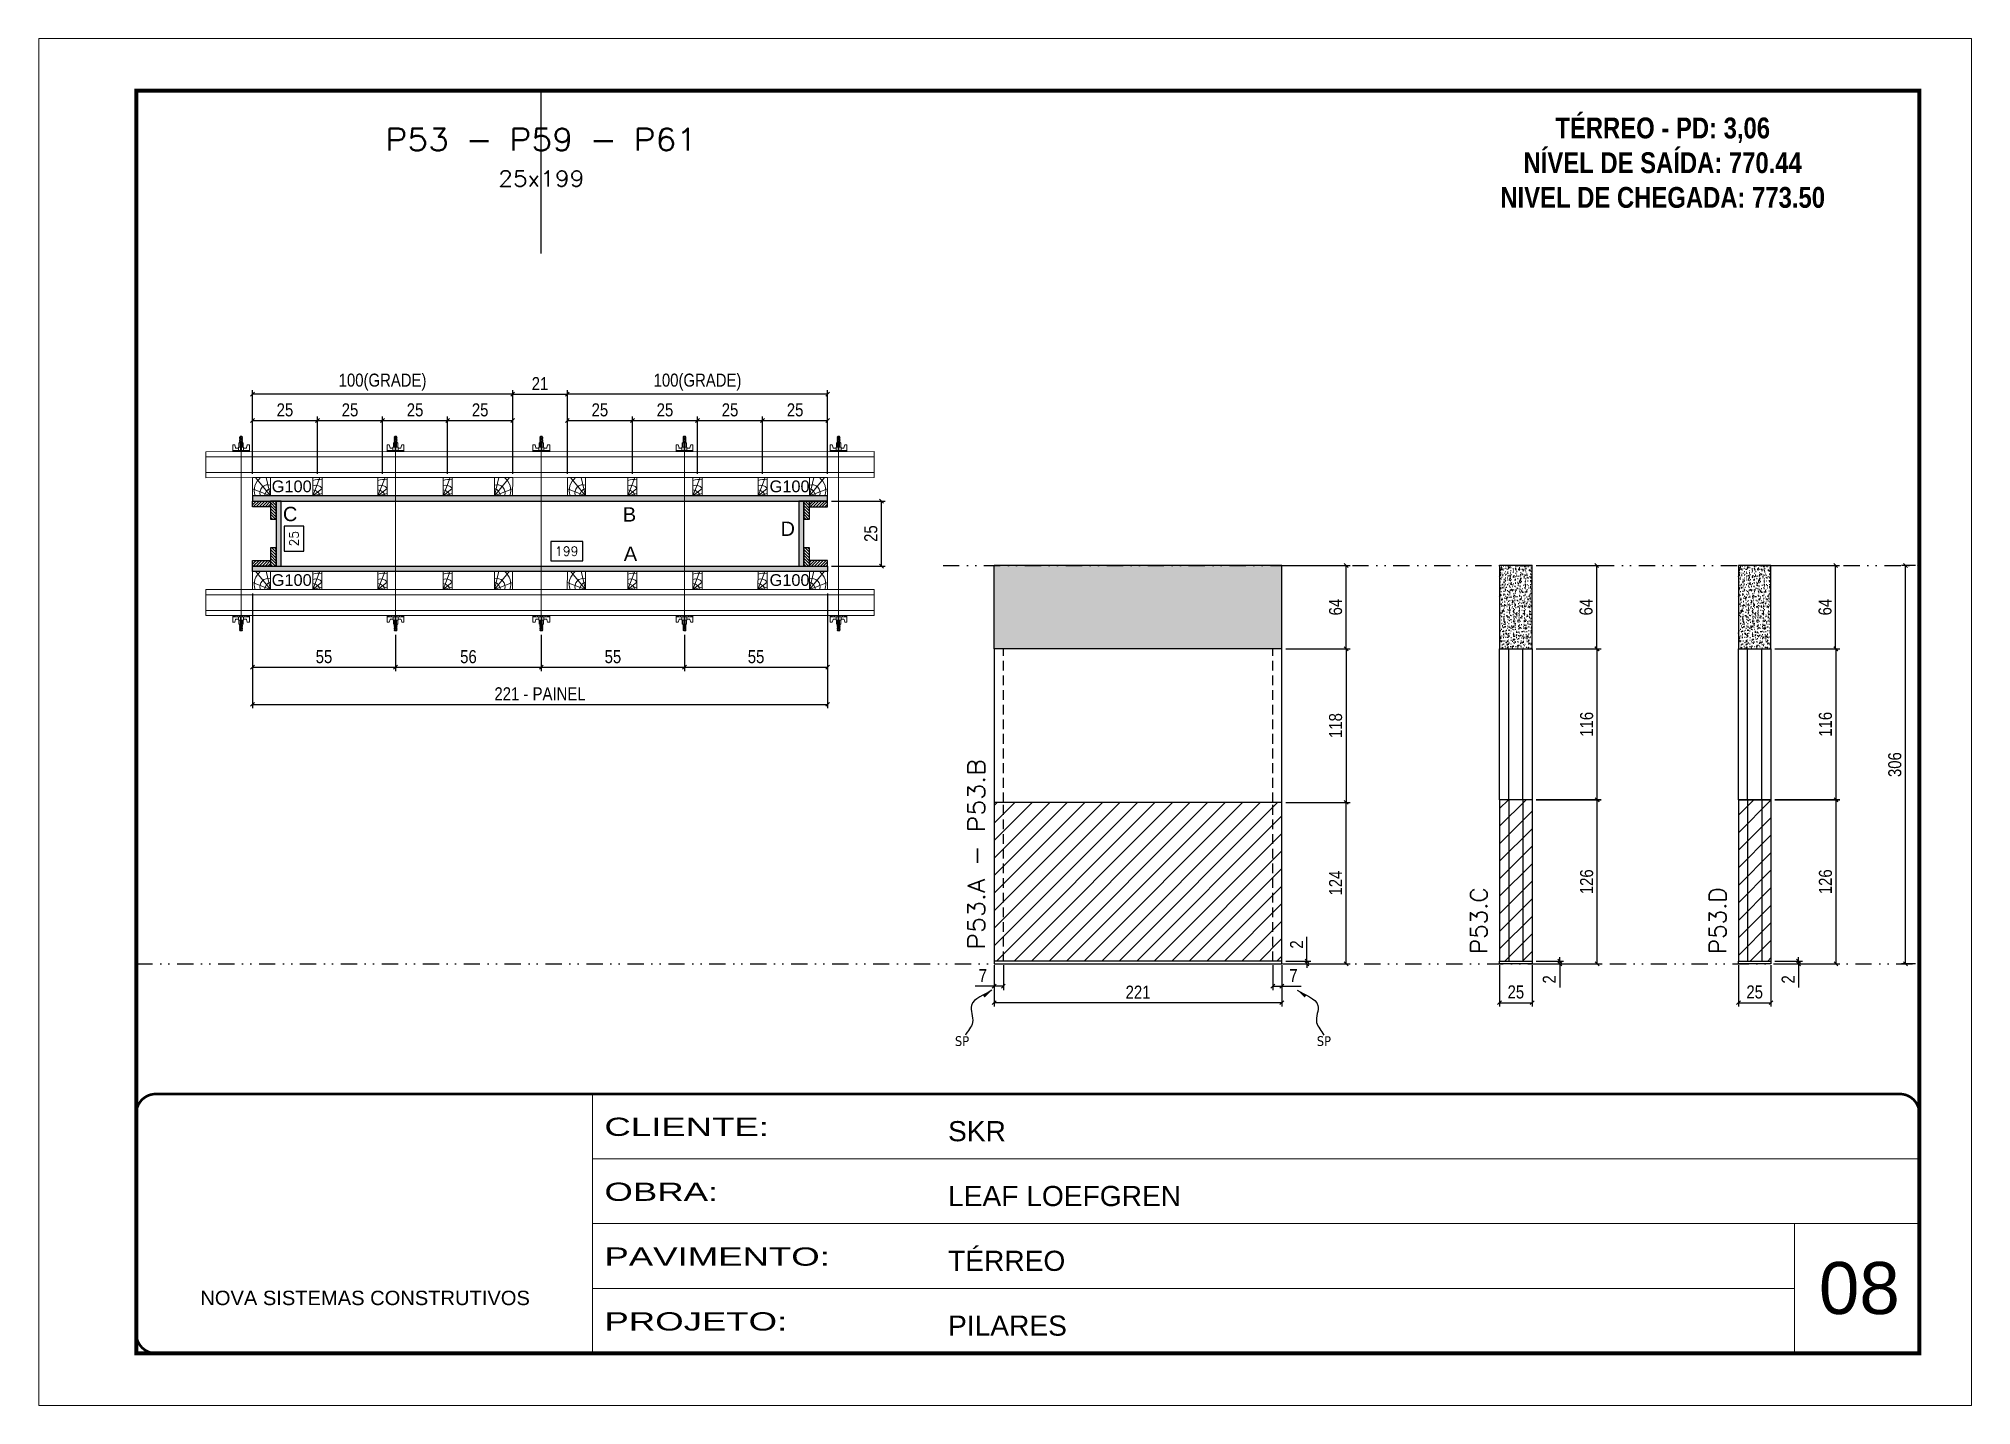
# Model space of a CAD drawing. Extents: x 14400 to 27878, y -21631 to 6985.
# Drawn here: x 19182 to 20667, y 4786 to 5836 of the extents above; entities that cross this region are included whole.
import ezdxf
from ezdxf.enums import TextEntityAlignment as Align

# ---------------------------------------------------------------- set-up
doc = ezdxf.new("R2010")
doc.units = 0
for name, pattern in [('CONTINUO', [0]), ('DASHED', [0.75, 0.5, -0.25]), ('DIVIDE2', [0.625, 0.25, -0.125, 0, -0.125, 0, -0.125]), ('HIDDEN', [0.375, 0.25, -0.125])]:
    doc.linetypes.add(name, pattern=pattern)
for name, color, linetype, lineweight in [('CARIMBO', 255, 'Continuous', 9), ('Folhas', 255, 'Continuous', 9), ('Hachura', 251, 'Continuous', 9), ('Madeira', 126, 'Continuous', 18), ('Perfil Metálico', 224, 'Continuous', 18), ('SARRAFO DE PRESSAO', 251, 'DASHED', 9), ('Texto Seção', 7, 'Continuous', 15)]:
    doc.layers.add(name, color=color, linetype=linetype, lineweight=lineweight)
for name, color, linetype in [('CHAPA', 1, 'Continuous'), ('COTA', 241, 'Continuous'), ('NOMENCLATURA', 7, 'Continuous'), ('Nível', 160, 'Continuous'), ('Painéis', 200, 'Continuous'), ('SARR_2.2x7', 40, 'Continuous'), ('SARRAFO', 251, 'Continuous'), ('Sarrafo de Pressão', 42, 'HIDDEN'), ('texto', 7, 'Continuous'), ('Texto de Titulo', 7, 'Continuous'), ('Texto Qtd Sarr', 242, 'Continuous'), ('TEXTO_GERAL', 7, 'Continuous')]:
    doc.layers.add(name, color=color, linetype=linetype)
doc.styles.add('ARIAL', font='arial.ttf')
doc.styles.add('COTA TECNICA', font='techl___.ttf', dxfattribs={"height": 10})
doc.styles.add('COTA TECNICA 2X', font='techl___.ttf', dxfattribs={"height": 10})
doc.styles.add('COTA TECNICA-50', font='techl___.ttf', dxfattribs={"height": 10})
doc.styles.add('REGUA-120', font='ROMANS.shx', dxfattribs={"height": 15})
doc.styles.add('ROMANC', font='techb___.ttf', dxfattribs={"height": 2.5})
doc.styles.add('ROMANS', font='romans.shx')
doc.styles.add('SANSSERIF', font='sas_____.pfb')
doc.styles.get("Standard").update_dxf_attribs({"font": 'arial.ttf'})
doc.styles.add('Tecnologia', font='')
doc.styles.get('Tecnologia').set_extended_font_data('Forgotten Futurist')
doc.dimstyles.new('COTA PAINEL-50', dxfattribs={"dimtxt": 10, "dimasz": 3, "dimexe": 3, "dimexo": 3, "dimgap": 3, "dimtad": 1, "dimdec": 1, "dimzin": 12, "dimdsep": 46, "dimtxsty": 'COTA TECNICA-50', "dimblk1": 'OBLIQUE', "dimblk2": 'OBLIQUE', "dimsah": 1, "dimcen": 0.9, "dimclrd": 4, "dimclre": 4, "dimclrt": 240, "dimadec": 1, "dimazin": 3, "dimtfac": 1, "dimtdec": 1, "dimtmove": 0, "dimatfit": 3, "dimfxl": 1, "dimtolj": 1, "dimtzin": 12, "dimarcsym": 0})
doc.dimstyles.new('PAINEL', dxfattribs={"dimtxt": 10, "dimasz": 3, "dimexe": 3, "dimexo": 3, "dimgap": 3, "dimtad": 1, "dimdec": 1, "dimzin": 12, "dimdsep": 46, "dimtxsty": 'COTA TECNICA', "dimblk1": 'OBLIQUE', "dimblk2": 'OBLIQUE', "dimsah": 1, "dimcen": 0.9, "dimclrd": 4, "dimclre": 4, "dimclrt": 240, "dimadec": 1, "dimazin": 3, "dimtfac": 1, "dimtdec": 1, "dimtmove": 0, "dimatfit": 3, "dimfxl": 1, "dimtolj": 1, "dimtzin": 12, "dimarcsym": 0})
doc.dimstyles.new('SECAO PILAR', dxfattribs={"dimtxt": 10, "dimasz": 3, "dimexe": 3, "dimexo": 3, "dimgap": 3, "dimtad": 1, "dimdec": 1, "dimlfac": 0.5, "dimzin": 12, "dimdsep": 46, "dimtxsty": 'COTA TECNICA 2X', "dimblk1": 'OBLIQUE', "dimblk2": 'OBLIQUE', "dimsah": 1, "dimcen": 0.9, "dimclrd": 256, "dimclre": 256, "dimclrt": 256, "dimadec": 1, "dimazin": 3, "dimtfac": 1, "dimtdec": 1, "dimtmove": 0, "dimatfit": 3, "dimfxl": 1, "dimtolj": 1, "dimtzin": 12, "dimarcsym": 0})
doc.dimstyles.new('SECÇÃO 2', dxfattribs={"dimtxt": 7, "dimasz": 6, "dimexe": 0.18, "dimexo": 2, "dimgap": -4, "dimtad": 3, "dimdec": 1, "dimlfac": 0.5, "dimzin": 12, "dimdsep": 46, "dimtxsty": 'ROMANS', "dimblk": 'ARCHTICK', "dimcen": 0.09, "dimse1": 1, "dimse2": 1, "dimsd1": 1, "dimsd2": 1, "dimclrd": 180, "dimclre": 5, "dimclrt": 1, "dimadec": 0, "dimazin": 3, "dimtfac": 1, "dimtdec": 1, "dimtofl": 0, "dimtmove": 0, "dimatfit": 3, "dimldrblk": 'ARCHTICK', "dimfxl": 1, "dimtolj": 1, "dimtzin": 0, "dimarcsym": 0})
doc.dimstyles.get("Standard").update_dxf_attribs({"dimtxt": 0.18, "dimasz": 0.18, "dimexe": 0.18, "dimexo": 0.0625, "dimgap": 0.09, "dimtad": 0, "dimtih": 1, "dimtoh": 1, "dimdec": 4, "dimzin": 0, "dimdsep": 46, "dimtxsty": 'Standard', "dimcen": 0.09, "dimadec": 0, "dimazin": 0, "dimtfac": 1, "dimtdec": 4, "dimtofl": 0, "dimtmove": 0, "dimatfit": 3, "dimfxl": 1, "dimtolj": 1, "dimtzin": 0, "dimarcsym": 0})

msp = doc.modelspace()

# ---------------------------------------------------------------- texts
at = {"layer": 'CARIMBO', "style": 'ARIAL'}
msp.add_text('08', height=40, dxfattribs=at).set_placement((20549.83, 4856.3))
at = {"layer": 'NOMENCLATURA', "color": 2, "insert": (20429.81, 5802.21), "char_height": 16, "attachment_point": 2, "style": 'ROMANC'}
msp.add_mtext_dynamic_manual_height_columns('\\PTÉRREO - PD: 3,06\\PNÍVEL DE SAÍDA: 770.44\\PNIVEL DE CHEGADA: 773.50', width=432.3511, gutter_width=1, heights=[0], dxfattribs=at)
at = {"layer": 'texto', "color": 0, "char_height": 7.5, "attachment_point": 5}
for insert in [(19891.46, 5065.94), (20169.48, 5065.94)]:
    msp.add_mtext('{\\fTahoma|b0|i0|c0|p34;\\C4;SP}', dxfattribs=dict(at, insert=insert))
at = {"layer": 'Texto Seção', "style": 'REGUA-120', "width": 1.1}
msp.add_text('P53.A - P53.B', height=13, rotation=90, dxfattribs=at).set_placement((19908.99, 5136.2))
at = {"layer": 'Texto Seção', "char_height": 13, "width": 370.6998, "attachment_point": 7, "rotation": 90, "style": 'REGUA-120'}
for s, insert in [('\\pt91;P53.C', (20295.02, 5132.85)), ('P53.D', (20478.57, 5132.85))]:
    msp.add_mtext(s, dxfattribs=dict(at, insert=insert))
at = {"layer": 'TEXTO_GERAL', "color": 0, "linetype": 'Continuous', "style": 'SANSSERIF'}
for p in [(19361.03, 5492.2), (19743.58, 5492.2), (19361.02, 5420.21), (19743.56, 5420.21)]:
    msp.add_text('G100', height=9, dxfattribs=at).set_placement(p, align=Align.MIDDLE_LEFT)
at = {"layer": 'TEXTO_GERAL', "style": 'ARIAL'}
for s, p in [('C', (19375.2, 5470.96)), ('B', (19635.94, 5470.65)), ('D', (19757.54, 5459.62)), ('A', (19636.69, 5440.42))]:
    msp.add_text(s, height=11, dxfattribs=at).set_placement(p, align=Align.MIDDLE_CENTER)

# ---------------------------------------------------------------- blocks, each defined once
blk = doc.blocks.new('9999999999')
at = {"color": 30, "linetype": 'CONTINUO'}
for p, q in [((98564.6, 34230.2), (98564.6, 34429.4)), ((98564.6, 34379.6), (99584, 34379.6)), ((98564.6, 34329.8), (99488, 34329.8)), ((99584, 34329.8), (99488, 34329.8)), ((99488, 34329.8), (99488, 34230.2)), ((98564.6, 34280), (99488, 34280))]:
    blk.add_line(p, q, dxfattribs=at)
at = {"color": 30, "linetype": 'CONTINUO', "const_width": 2}
blk.add_lwpolyline([(99584, 34230.2), (99584, 34414.4, 0.414214), (99569, 34429.4), (98229, 34429.4, 0.414214), (98214, 34414.4), (98214, 34245.2, 0.414214), (98229, 34230.2), (99584, 34230.2)], format="xyb", dxfattribs=at)
at = {"layer": 'Folhas'}
blk.add_lwpolyline([(98139, 34190.2), (99624, 34190.2), (99624, 35240.2), (98139, 35240.2)], close=True, dxfattribs=at)
at = {"layer": 'Folhas', "color": 30, "const_width": 3}
blk.add_lwpolyline([(98214, 34230.2), (99584, 34230.2), (99584, 35200.2), (98214, 35200.2)], close=True, dxfattribs=at)
at = {"color": 7, "linetype": 'Continuous', "ltscale": 5, "style": 'ARIAL'}
for s, height, p in [('SKR', 15.48, (98837.7, 34393.1)), ('LEAF LOEFGREN', 15.483, (98837.7, 34343.3)), ('TÉRREO', 15.48, (98837.7, 34293.5)), ('NOVA SISTEMAS CONSTRUTIVOS', 11.059, (98263.2, 34267.2)), ('PILARES', 15.48, (98837.7, 34243.7))]:
    blk.add_text(s, height=height, dxfattribs=at).set_placement(p)
at = {"layer": 'Folhas', "color": 7, "style": 'Tecnologia', "width": 1.5}
for s, p in [('CLIENTE:', (98573.7, 34397.2)), ('OBRA:', (98573.7, 34347.3)), ('PAVIMENTO:', (98573.7, 34297.5)), ('PROJETO:', (98573.7, 34247.7))]:
    blk.add_text(s, height=14, dxfattribs=at).set_placement(p)
blk = doc.blocks.new('*D1947')
at = {"layer": 'COTA', "color": 180, "lineweight": -2, "transparency": 16777216}
for p, q in [((19385.6, 5461.6), (19370.6, 5461.6)), ((19370.6, 5461.6), (19370.6, 5442.3)), ((19385.6, 5442.3), (19385.6, 5461.6)), ((19370.6, 5442.3), (19385.6, 5442.3))]:
    blk.add_line(p, q, dxfattribs=at)
at = {"layer": 'Defpoints', "color": 0, "transparency": 16777216}
for p in [(19385.5, 5480.9), (19385.5, 5430.9), (19389.6, 5430.9)]:
    blk.add_point(p, dxfattribs=at)
at = {"layer": 'COTA', "color": 1, "transparency": 16777216, "insert": (19378.1, 5452), "char_height": 7, "attachment_point": 5, "rotation": 90, "style": 'ROMANS'}
blk.add_mtext('\\A1;25', dxfattribs=at)
blk = doc.blocks.new('_ArchTick')
at = {"color": 0, "linetype": 'ByBlock', "const_width": 0.15}
blk.add_lwpolyline([(-0.5, -0.5), (0.5, 0.5)], dxfattribs=at)
blk = doc.blocks.new('*D1948')
at = {"layer": 'COTA', "color": 180, "lineweight": -2, "transparency": 16777216}
for p, q in [((19600, 5449.9), (19575.4, 5449.9)), ((19575.4, 5449.9), (19575.4, 5434.9)), ((19600, 5434.9), (19600, 5449.9)), ((19575.4, 5434.9), (19600, 5434.9))]:
    blk.add_line(p, q, dxfattribs=at)
at = {"layer": 'Defpoints', "color": 0, "transparency": 16777216}
for p in [(19368.2, 5430.9), (19766.2, 5430.9), (19766.2, 5430.9)]:
    blk.add_point(p, dxfattribs=at)
at = {"layer": 'COTA', "color": 1, "transparency": 16777216, "insert": (19587.7, 5442.4), "char_height": 7, "attachment_point": 5, "style": 'ROMANS'}
blk.add_mtext('\\A1;199', dxfattribs=at)
blk = doc.blocks.new('_Oblique')
at = {"color": 0, "linetype": 'ByBlock', "lineweight": -2}
blk.add_line((-0.5, -0.5), (0.5, 0.5), dxfattribs=at)
blk = doc.blocks.new('*D1949')
at = {"layer": 'COTA', "lineweight": -2, "transparency": 16777216}
for p, q in [((19346.2, 5409.9), (19346.2, 5321.7)), ((19788.2, 5409.9), (19788.2, 5321.7)), ((19346.2, 5324.7), (19788.2, 5324.7))]:
    blk.add_line(p, q, dxfattribs=at)
at = {"layer": 'Defpoints', "color": 0, "transparency": 16777216}
for p in [(19346.2, 5412.9), (19788.2, 5412.9), (19788.2, 5324.7)]:
    blk.add_point(p, dxfattribs=at)
at = {"layer": 'COTA', "lineweight": -2, "transparency": 16777216, "xscale": 3, "yscale": 3, "zscale": 3, "rotation": 180}
blk.add_blockref('_Oblique', (19346.2, 5324.7), dxfattribs=at)
at = {"layer": 'COTA', "lineweight": -2, "transparency": 16777216, "xscale": 3, "yscale": 3, "zscale": 3}
blk.add_blockref('_Oblique', (19788.2, 5324.7), dxfattribs=at)
at = {"layer": 'COTA', "transparency": 16777216, "insert": (19567.2, 5332.8), "char_height": 10, "attachment_point": 5, "style": 'COTA TECNICA 2X'}
blk.add_mtext('\\A1;221 - PAINEL', dxfattribs=at)
blk = doc.blocks.new('*D1950')
at = {"layer": 'COTA', "lineweight": -2, "transparency": 16777216}
for p, q in [((19346.2, 5409.9), (19346.2, 5350.2)), ((19456.2, 5378.1), (19456.2, 5350.2)), ((19346.2, 5353.2), (19456.2, 5353.2))]:
    blk.add_line(p, q, dxfattribs=at)
at = {"layer": 'Defpoints', "color": 0, "transparency": 16777216}
for p in [(19346.2, 5412.9), (19456.2, 5381.1), (19456.2, 5353.2)]:
    blk.add_point(p, dxfattribs=at)
at = {"layer": 'COTA', "lineweight": -2, "transparency": 16777216, "xscale": 3, "yscale": 3, "zscale": 3, "rotation": 180}
blk.add_blockref('_Oblique', (19346.2, 5353.2), dxfattribs=at)
at = {"layer": 'COTA', "lineweight": -2, "transparency": 16777216, "xscale": 3, "yscale": 3, "zscale": 3}
blk.add_blockref('_Oblique', (19456.2, 5353.2), dxfattribs=at)
at = {"layer": 'COTA', "transparency": 16777216, "insert": (19401.2, 5361.3), "char_height": 10, "attachment_point": 5, "style": 'COTA TECNICA 2X'}
blk.add_mtext('\\A1;55', dxfattribs=at)
blk = doc.blocks.new('*D1951')
at = {"layer": 'COTA', "lineweight": -2, "transparency": 16777216}
for p, q in [((19788.2, 5409.9), (19788.2, 5350.2)), ((19678.2, 5378.1), (19678.2, 5350.2)), ((19678.2, 5353.2), (19788.2, 5353.2))]:
    blk.add_line(p, q, dxfattribs=at)
at = {"layer": 'Defpoints', "color": 0, "transparency": 16777216}
for p in [(19788.2, 5412.9), (19678.2, 5381.1), (19788.2, 5353.2)]:
    blk.add_point(p, dxfattribs=at)
at = {"layer": 'COTA', "lineweight": -2, "transparency": 16777216, "xscale": 3, "yscale": 3, "zscale": 3, "rotation": 180}
blk.add_blockref('_Oblique', (19678.2, 5353.2), dxfattribs=at)
at = {"layer": 'COTA', "lineweight": -2, "transparency": 16777216, "xscale": 3, "yscale": 3, "zscale": 3}
blk.add_blockref('_Oblique', (19788.2, 5353.2), dxfattribs=at)
at = {"layer": 'COTA', "transparency": 16777216, "insert": (19733.2, 5361.3), "char_height": 10, "attachment_point": 5, "style": 'COTA TECNICA 2X'}
blk.add_mtext('\\A1;55', dxfattribs=at)
blk = doc.blocks.new('C')
at = {"layer": 'Hachura', "color": 0}
for p, q in [((0, 3.22), (0, -3.22)), ((0.45, 3.22), (0, 3.22)), ((0.46, 3.16), (0, 3.16)), ((0.46, 3.05), (0, 3.05)), ((0.46, 2.88), (0, 2.88)), ((0, 2.75), (0, -1.16)), ((0.46, 2.65), (0, 2.65)), ((0.46, 2.23), (0, 2.23)), ((0.46, 1.51), (0, 1.51)), ((0.39, 0.49), (0.17, 0.49)), ((0.45, -3.23), (0.45, 3.22)), ((0.45, 3.22), (2.58, 3.22)), ((1.74, 0.97), (0.45, 0.97)), ((1.45, 0.1), (0.45, 0.1)), ((1.35, 1.94), (1.35, 0.96)), ((2.58, 2.39), (1.47, 2.09)), ((1.74, -0.97), (1.74, 0.97)), ((1.74, 0.97), (1.74, 0.84)), ((1.74, 0.97), (1.74, 0.84)), ((1.74, 0.84), (3.35, 0.84)), ((3.35, 0.45), (1.74, 0.45)), ((2.58, 3.22), (2.58, 2.39)), ((3.32, 0.84), (3.32, -0.84)), ((3.35, 0.84), (3.35, -0.84)), ((3.68, 0.45), (3.35, 0.45)), ((3.84, -0.52), (3.35, 0.45)), ((3.35, 0.06), (3.67, -0.57)), ((3.68, 0.45), (4.16, -0.52)), ((3.72, 0.5), (4.25, -0.57)), ((4.37, -0.55), (3.83, 0.53)), ((4.15, 0.45), (3.93, 0.45)), ((4.42, -0.52), (3.93, 0.45)), ((4.15, 0.45), (4.26, 0.45)), ((4.26, 0.45), (4.74, -0.52)), ((4.3, 0.5), (4.83, -0.57)), ((4.95, -0.55), (4.41, 0.53)), ((4.51, 0.45), (4.84, 0.45)), ((5, -0.52), (4.51, 0.45)), ((4.84, 0.45), (5.32, -0.52)), ((4.88, 0.5), (5.41, -0.57)), ((5.53, -0.55), (4.99, 0.53)), ((5.58, -0.52), (5.09, 0.45)), ((5.42, 0.45), (5.09, 0.45)), ((5.58, -0.52), (5.09, 0.45)), ((5.42, 0.45), (5.74, -0.19)), ((5.46, 0.5), (5.74, -0.07)), ((5.74, 0.19), (5.57, 0.53)), ((5.74, 0.32), (5.68, 0.45)), ((5.68, 0.45), (5.74, 0.45)), ((5.74, 0.45), (5.9, 0.29)), ((5.74, 0.45), (5.74, -0.52)), ((5.9, -0.36), (5.9, 0.29)), ((0.45, 0), (0, 0)), ((0.46, -1.52), (0, -1.52)), ((0.46, -2.23), (0, -2.23)), ((0.46, -2.65), (0, -2.65)), ((0.46, -2.88), (0, -2.88)), ((0.46, -3.05), (0, -3.05)), ((0.46, -3.16), (0, -3.16)), ((0, -3.22), (2.57, -3.22)), ((0.08, -0.48), (0.29, -0.48)), ((0.29, -0.48), (0.4, -0.48)), ((0.45, 0), (0.45, -0.97)), ((0.45, -0.16), (1.45, -0.16)), ((0.45, -0.65), (0.45, -0.32)), ((0.45, -3.23), (0.45, -0.65)), ((0.45, -0.97), (1.74, -0.97)), ((1.35, -1.94), (1.35, -0.97)), ((2.58, -2.39), (1.47, -2.1)), ((3.35, -0.32), (1.74, -0.32)), ((3.35, -0.84), (1.74, -0.84)), ((2.58, -3.23), (2.58, -2.39)), ((3.35, -0.07), (3.58, -0.52)), ((3.35, -0.52), (3.58, -0.52)), ((3.84, -0.52), (4.16, -0.52)), ((4.42, -0.52), (4.74, -0.52)), ((4.63, -0.52), (4.74, -0.52)), ((5, -0.52), (5.32, -0.52)), ((5.58, -0.52), (5.74, -0.52)), ((5.74, -0.52), (5.9, -0.36)), ((5.74, -0.52), (5.74, -0.52))]:
    blk.add_line(p, q, dxfattribs=at)
for centre, radius, start, end in [((1.52, 1.94), 0.161, 104.74356, 180), ((1.44, -0.03), 0.129, 272.69497, 87.30503), ((3.81, 0.39), 0.143, 25.56881, 154.43119), ((4.39, 0.39), 0.143, 25.56881, 154.43119), ((4.97, 0.39), 0.143, 25.56881, 154.43119), ((5.55, 0.39), 0.143, 25.56881, 154.43119), ((0.17, -0.37), 0.174, 221.74404, 317.85924), ((1.52, -1.94), 0.161, 180, 255.25644), ((3.71, -0.4), 0.174, 222.14076, 318.25596), ((4.29, -0.4), 0.174, 222.14076, 318.25596), ((4.87, -0.4), 0.174, 222.14076, 318.25596), ((5.45, -0.4), 0.174, 222.14076, 318.25596), ((5.61, -0.4), 0.174, 317.85924, 318.25596)]:
    blk.add_arc(centre, radius, start, end, dxfattribs=at)
blk = doc.blocks.new('*D1966')
at = {"layer": 'COTA', "lineweight": -2, "transparency": 16777216}
for p, q in [((19568.2, 5378.1), (19568.2, 5350.2)), ((19678.2, 5378.1), (19678.2, 5350.2)), ((19568.2, 5353.2), (19678.2, 5353.2))]:
    blk.add_line(p, q, dxfattribs=at)
at = {"layer": 'Defpoints', "color": 0, "transparency": 16777216}
for p in [(19568.2, 5381.1), (19678.2, 5381.1), (19678.2, 5353.2)]:
    blk.add_point(p, dxfattribs=at)
at = {"layer": 'COTA', "lineweight": -2, "transparency": 16777216, "xscale": 3, "yscale": 3, "zscale": 3, "rotation": 180}
blk.add_blockref('_Oblique', (19568.2, 5353.2), dxfattribs=at)
at = {"layer": 'COTA', "lineweight": -2, "transparency": 16777216, "xscale": 3, "yscale": 3, "zscale": 3}
blk.add_blockref('_Oblique', (19678.2, 5353.2), dxfattribs=at)
at = {"layer": 'COTA', "transparency": 16777216, "insert": (19623.2, 5361.3), "char_height": 10, "attachment_point": 5, "style": 'COTA TECNICA 2X'}
blk.add_mtext('\\A1;55', dxfattribs=at)
blk = doc.blocks.new('*D1967')
at = {"layer": 'COTA', "lineweight": -2, "transparency": 16777216}
for p, q in [((19791.2, 5480.9), (19832.5, 5480.9)), ((19829.5, 5430.9), (19829.5, 5480.9)), ((19791.2, 5430.9), (19832.5, 5430.9))]:
    blk.add_line(p, q, dxfattribs=at)
at = {"layer": 'Defpoints', "color": 0, "transparency": 16777216}
for p in [(19788.2, 5480.9), (19829.5, 5480.9), (19788.2, 5430.9)]:
    blk.add_point(p, dxfattribs=at)
at = {"layer": 'COTA', "lineweight": -2, "transparency": 16777216, "xscale": 3, "yscale": 3, "zscale": 3}
for p, rotation in [((19829.5, 5480.9), 90), ((19829.5, 5430.9), 270)]:
    blk.add_blockref('_Oblique', p, dxfattribs=dict(at, rotation=rotation))
at = {"layer": 'COTA', "transparency": 16777216, "insert": (19821.4, 5455.9), "char_height": 10, "attachment_point": 5, "rotation": 90, "style": 'COTA TECNICA 2X'}
blk.add_mtext('\\A1;25', dxfattribs=at)
blk = doc.blocks.new('*D1968')
at = {"layer": 'COTA', "lineweight": -2, "transparency": 16777216}
for p, q in [((19456.2, 5378.1), (19456.2, 5350.2)), ((19568.2, 5378.1), (19568.2, 5350.2)), ((19456.2, 5353.2), (19568.2, 5353.2))]:
    blk.add_line(p, q, dxfattribs=at)
at = {"layer": 'Defpoints', "color": 0, "transparency": 16777216}
for p in [(19456.2, 5381.1), (19568.2, 5381.1), (19568.2, 5353.2)]:
    blk.add_point(p, dxfattribs=at)
at = {"layer": 'COTA', "lineweight": -2, "transparency": 16777216, "xscale": 3, "yscale": 3, "zscale": 3, "rotation": 180}
blk.add_blockref('_Oblique', (19456.2, 5353.2), dxfattribs=at)
at = {"layer": 'COTA', "lineweight": -2, "transparency": 16777216, "xscale": 3, "yscale": 3, "zscale": 3}
blk.add_blockref('_Oblique', (19568.2, 5353.2), dxfattribs=at)
at = {"layer": 'COTA', "transparency": 16777216, "insert": (19512.2, 5361.3), "char_height": 10, "attachment_point": 5, "style": 'COTA TECNICA 2X'}
blk.add_mtext('\\A1;56', dxfattribs=at)
blk = doc.blocks.new('PONTALETE')
at = {"layer": 'Madeira'}
for q in [(2.71, 7), (7, 5.76), (7, 1.74)]:
    blk.add_line((0, 0), q, dxfattribs=at)
blk.add_lwpolyline([(0, 0), (7, 0), (7, 7), (0, 7)], close=True, dxfattribs=at)
for centre, radius, start, end in [((2.04, 0.06), 6.23, 37.28179, 109.09128), ((1.09, 0.9), 3.19, 343.60304, 109.98471), ((-0.21, -0.78), 3.09, 14.63219, 86.0383)]:
    blk.add_arc(centre, radius, start, end, dxfattribs=at)
blk = doc.blocks.new('MEIO PONTALETE')
at = {"layer": 'Madeira'}
for q in [(2.71, 7), (3.5, 2.88), (3.5, 0.87)]:
    blk.add_line((0, 0), q, dxfattribs=at)
blk.add_lwpolyline([(0, 0), (3.5, 0), (3.5, 7), (0, 7)], close=True, dxfattribs=at)
for centre, radius, start, end in [((2.04, 0.06), 6.23, 76.44987, 109.09128), ((1.09, 0.9), 3.19, 40.90626, 109.98471), ((-0.21, -0.78), 3.09, 14.63219, 86.0383)]:
    blk.add_arc(centre, radius, start, end, dxfattribs=at)
blk = doc.blocks.new('*D1952')
at = {"layer": 'COTA', "lineweight": -2, "transparency": 16777216}
for p, q in [((19588.2, 5501.9), (19588.2, 5545.8)), ((19588.2, 5542.8), (19638.2, 5542.8)), ((19638.2, 5501.9), (19638.2, 5545.8))]:
    blk.add_line(p, q, dxfattribs=at)
at = {"layer": 'Defpoints', "color": 0, "transparency": 16777216}
for p in [(19638.2, 5542.8), (19588.2, 5498.9), (19638.2, 5498.9)]:
    blk.add_point(p, dxfattribs=at)
at = {"layer": 'COTA', "lineweight": -2, "transparency": 16777216, "xscale": 3, "yscale": 3, "zscale": 3, "rotation": 180}
blk.add_blockref('_Oblique', (19588.2, 5542.8), dxfattribs=at)
at = {"layer": 'COTA', "lineweight": -2, "transparency": 16777216, "xscale": 3, "yscale": 3, "zscale": 3}
blk.add_blockref('_Oblique', (19638.2, 5542.8), dxfattribs=at)
at = {"layer": 'COTA', "transparency": 16777216, "insert": (19613.2, 5550.9), "char_height": 10, "attachment_point": 5, "style": 'COTA TECNICA 2X'}
blk.add_mtext('\\A1;25', dxfattribs=at)
blk = doc.blocks.new('*D1953')
at = {"layer": 'COTA', "lineweight": -2, "transparency": 16777216}
for p, q in [((19588.2, 5501.9), (19588.2, 5566)), ((19788.2, 5563), (19588.2, 5563)), ((19788.2, 5501.9), (19788.2, 5566))]:
    blk.add_line(p, q, dxfattribs=at)
at = {"layer": 'Defpoints', "color": 0, "transparency": 16777216}
for p in [(19588.2, 5563), (19588.2, 5498.9), (19788.2, 5498.9)]:
    blk.add_point(p, dxfattribs=at)
at = {"layer": 'COTA', "lineweight": -2, "transparency": 16777216, "xscale": 3, "yscale": 3, "zscale": 3, "rotation": 180}
blk.add_blockref('_Oblique', (19588.2, 5563), dxfattribs=at)
at = {"layer": 'COTA', "lineweight": -2, "transparency": 16777216, "xscale": 3, "yscale": 3, "zscale": 3}
blk.add_blockref('_Oblique', (19788.2, 5563), dxfattribs=at)
at = {"layer": 'COTA', "transparency": 16777216, "insert": (19688.2, 5572.3), "char_height": 10, "attachment_point": 5, "style": 'COTA TECNICA 2X'}
blk.add_mtext('\\A1;100(GRADE)', dxfattribs=at)
blk = doc.blocks.new('*D1969')
at = {"layer": 'COTA', "lineweight": -2, "transparency": 16777216}
for p, q in [((19638.2, 5501.9), (19638.2, 5545.8)), ((19638.2, 5542.8), (19688.2, 5542.8)), ((19688.2, 5501.9), (19688.2, 5545.8))]:
    blk.add_line(p, q, dxfattribs=at)
at = {"layer": 'Defpoints', "color": 0, "transparency": 16777216}
for p in [(19688.2, 5542.8), (19638.2, 5498.9), (19688.2, 5498.9)]:
    blk.add_point(p, dxfattribs=at)
at = {"layer": 'COTA', "lineweight": -2, "transparency": 16777216, "xscale": 3, "yscale": 3, "zscale": 3, "rotation": 180}
blk.add_blockref('_Oblique', (19638.2, 5542.8), dxfattribs=at)
at = {"layer": 'COTA', "lineweight": -2, "transparency": 16777216, "xscale": 3, "yscale": 3, "zscale": 3}
blk.add_blockref('_Oblique', (19688.2, 5542.8), dxfattribs=at)
at = {"layer": 'COTA', "transparency": 16777216, "insert": (19663.2, 5550.9), "char_height": 10, "attachment_point": 5, "style": 'COTA TECNICA 2X'}
blk.add_mtext('\\A1;25', dxfattribs=at)
blk = doc.blocks.new('*D1970')
at = {"layer": 'COTA', "lineweight": -2, "transparency": 16777216}
for p, q in [((19688.2, 5501.9), (19688.2, 5545.8)), ((19688.2, 5542.8), (19738.2, 5542.8)), ((19738.2, 5501.9), (19738.2, 5545.8))]:
    blk.add_line(p, q, dxfattribs=at)
at = {"layer": 'Defpoints', "color": 0, "transparency": 16777216}
for p in [(19738.2, 5542.8), (19688.2, 5498.9), (19738.2, 5498.9)]:
    blk.add_point(p, dxfattribs=at)
at = {"layer": 'COTA', "lineweight": -2, "transparency": 16777216, "xscale": 3, "yscale": 3, "zscale": 3, "rotation": 180}
blk.add_blockref('_Oblique', (19688.2, 5542.8), dxfattribs=at)
at = {"layer": 'COTA', "lineweight": -2, "transparency": 16777216, "xscale": 3, "yscale": 3, "zscale": 3}
blk.add_blockref('_Oblique', (19738.2, 5542.8), dxfattribs=at)
at = {"layer": 'COTA', "transparency": 16777216, "insert": (19713.2, 5550.9), "char_height": 10, "attachment_point": 5, "style": 'COTA TECNICA 2X'}
blk.add_mtext('\\A1;25', dxfattribs=at)
blk = doc.blocks.new('*D1971')
at = {"layer": 'COTA', "lineweight": -2, "transparency": 16777216}
for p, q in [((19738.2, 5501.9), (19738.2, 5545.8)), ((19738.2, 5542.8), (19788.2, 5542.8)), ((19788.2, 5501.9), (19788.2, 5545.8))]:
    blk.add_line(p, q, dxfattribs=at)
at = {"layer": 'Defpoints', "color": 0, "transparency": 16777216}
for p in [(19788.2, 5542.8), (19738.2, 5498.9), (19788.2, 5498.9)]:
    blk.add_point(p, dxfattribs=at)
at = {"layer": 'COTA', "lineweight": -2, "transparency": 16777216, "xscale": 3, "yscale": 3, "zscale": 3, "rotation": 180}
blk.add_blockref('_Oblique', (19738.2, 5542.8), dxfattribs=at)
at = {"layer": 'COTA', "lineweight": -2, "transparency": 16777216, "xscale": 3, "yscale": 3, "zscale": 3}
blk.add_blockref('_Oblique', (19788.2, 5542.8), dxfattribs=at)
at = {"layer": 'COTA', "transparency": 16777216, "insert": (19763.2, 5550.9), "char_height": 10, "attachment_point": 5, "style": 'COTA TECNICA 2X'}
blk.add_mtext('\\A1;25', dxfattribs=at)
blk = doc.blocks.new('*D1954')
at = {"layer": 'COTA', "lineweight": -2, "transparency": 16777216}
for p, q in [((19346.2, 5501.9), (19346.2, 5545.8)), ((19346.2, 5542.8), (19396.2, 5542.8)), ((19396.2, 5501.9), (19396.2, 5545.8))]:
    blk.add_line(p, q, dxfattribs=at)
at = {"layer": 'Defpoints', "color": 0, "transparency": 16777216}
for p in [(19396.2, 5542.8), (19346.2, 5498.9), (19396.2, 5498.9)]:
    blk.add_point(p, dxfattribs=at)
at = {"layer": 'COTA', "lineweight": -2, "transparency": 16777216, "xscale": 3, "yscale": 3, "zscale": 3, "rotation": 180}
blk.add_blockref('_Oblique', (19346.2, 5542.8), dxfattribs=at)
at = {"layer": 'COTA', "lineweight": -2, "transparency": 16777216, "xscale": 3, "yscale": 3, "zscale": 3}
blk.add_blockref('_Oblique', (19396.2, 5542.8), dxfattribs=at)
at = {"layer": 'COTA', "transparency": 16777216, "insert": (19371.2, 5550.9), "char_height": 10, "attachment_point": 5, "style": 'COTA TECNICA 2X'}
blk.add_mtext('\\A1;25', dxfattribs=at)
blk = doc.blocks.new('*D1955')
at = {"layer": 'COTA', "lineweight": -2, "transparency": 16777216}
for p, q in [((19346.2, 5501.9), (19346.2, 5566)), ((19546.2, 5563), (19346.2, 5563)), ((19546.2, 5501.9), (19546.2, 5566))]:
    blk.add_line(p, q, dxfattribs=at)
at = {"layer": 'Defpoints', "color": 0, "transparency": 16777216}
for p in [(19346.2, 5563), (19346.2, 5498.9), (19546.2, 5498.9)]:
    blk.add_point(p, dxfattribs=at)
at = {"layer": 'COTA', "lineweight": -2, "transparency": 16777216, "xscale": 3, "yscale": 3, "zscale": 3, "rotation": 180}
blk.add_blockref('_Oblique', (19346.2, 5563), dxfattribs=at)
at = {"layer": 'COTA', "lineweight": -2, "transparency": 16777216, "xscale": 3, "yscale": 3, "zscale": 3}
blk.add_blockref('_Oblique', (19546.2, 5563), dxfattribs=at)
at = {"layer": 'COTA', "transparency": 16777216, "insert": (19446.2, 5572.3), "char_height": 10, "attachment_point": 5, "style": 'COTA TECNICA 2X'}
blk.add_mtext('\\A1;100(GRADE)', dxfattribs=at)
blk = doc.blocks.new('*D1972')
at = {"layer": 'COTA', "lineweight": -2, "transparency": 16777216}
for p, q in [((19396.2, 5501.9), (19396.2, 5545.8)), ((19396.2, 5542.8), (19446.2, 5542.8)), ((19446.2, 5501.9), (19446.2, 5545.8))]:
    blk.add_line(p, q, dxfattribs=at)
at = {"layer": 'Defpoints', "color": 0, "transparency": 16777216}
for p in [(19446.2, 5542.8), (19396.2, 5498.9), (19446.2, 5498.9)]:
    blk.add_point(p, dxfattribs=at)
at = {"layer": 'COTA', "lineweight": -2, "transparency": 16777216, "xscale": 3, "yscale": 3, "zscale": 3, "rotation": 180}
blk.add_blockref('_Oblique', (19396.2, 5542.8), dxfattribs=at)
at = {"layer": 'COTA', "lineweight": -2, "transparency": 16777216, "xscale": 3, "yscale": 3, "zscale": 3}
blk.add_blockref('_Oblique', (19446.2, 5542.8), dxfattribs=at)
at = {"layer": 'COTA', "transparency": 16777216, "insert": (19421.2, 5550.9), "char_height": 10, "attachment_point": 5, "style": 'COTA TECNICA 2X'}
blk.add_mtext('\\A1;25', dxfattribs=at)
blk = doc.blocks.new('*D1973')
at = {"layer": 'COTA', "lineweight": -2, "transparency": 16777216}
for p, q in [((19446.2, 5501.9), (19446.2, 5545.8)), ((19446.2, 5542.8), (19496.2, 5542.8)), ((19496.2, 5501.9), (19496.2, 5545.8))]:
    blk.add_line(p, q, dxfattribs=at)
at = {"layer": 'Defpoints', "color": 0, "transparency": 16777216}
for p in [(19496.2, 5542.8), (19446.2, 5498.9), (19496.2, 5498.9)]:
    blk.add_point(p, dxfattribs=at)
at = {"layer": 'COTA', "lineweight": -2, "transparency": 16777216, "xscale": 3, "yscale": 3, "zscale": 3, "rotation": 180}
blk.add_blockref('_Oblique', (19446.2, 5542.8), dxfattribs=at)
at = {"layer": 'COTA', "lineweight": -2, "transparency": 16777216, "xscale": 3, "yscale": 3, "zscale": 3}
blk.add_blockref('_Oblique', (19496.2, 5542.8), dxfattribs=at)
at = {"layer": 'COTA', "transparency": 16777216, "insert": (19471.2, 5550.9), "char_height": 10, "attachment_point": 5, "style": 'COTA TECNICA 2X'}
blk.add_mtext('\\A1;25', dxfattribs=at)
blk = doc.blocks.new('*D1974')
at = {"layer": 'COTA', "lineweight": -2, "transparency": 16777216}
for p, q in [((19496.2, 5501.9), (19496.2, 5545.8)), ((19496.2, 5542.8), (19546.2, 5542.8)), ((19546.2, 5501.9), (19546.2, 5545.8))]:
    blk.add_line(p, q, dxfattribs=at)
at = {"layer": 'Defpoints', "color": 0, "transparency": 16777216}
for p in [(19546.2, 5542.8), (19496.2, 5498.9), (19546.2, 5498.9)]:
    blk.add_point(p, dxfattribs=at)
at = {"layer": 'COTA', "lineweight": -2, "transparency": 16777216, "xscale": 3, "yscale": 3, "zscale": 3, "rotation": 180}
blk.add_blockref('_Oblique', (19496.2, 5542.8), dxfattribs=at)
at = {"layer": 'COTA', "lineweight": -2, "transparency": 16777216, "xscale": 3, "yscale": 3, "zscale": 3}
blk.add_blockref('_Oblique', (19546.2, 5542.8), dxfattribs=at)
at = {"layer": 'COTA', "transparency": 16777216, "insert": (19521.2, 5550.9), "char_height": 10, "attachment_point": 5, "style": 'COTA TECNICA 2X'}
blk.add_mtext('\\A1;25', dxfattribs=at)
blk = doc.blocks.new('*D1975')
at = {"layer": 'COTA', "lineweight": -2, "transparency": 16777216}
for p, q in [((19546.2, 5501.9), (19546.2, 5566)), ((19546.2, 5563), (19588.2, 5563)), ((19588.2, 5501.9), (19588.2, 5566))]:
    blk.add_line(p, q, dxfattribs=at)
at = {"layer": 'Defpoints', "color": 0, "transparency": 16777216}
for p in [(19588.2, 5563), (19546.2, 5498.9), (19588.2, 5498.9)]:
    blk.add_point(p, dxfattribs=at)
at = {"layer": 'COTA', "lineweight": -2, "transparency": 16777216, "xscale": 3, "yscale": 3, "zscale": 3, "rotation": 180}
blk.add_blockref('_Oblique', (19546.2, 5563), dxfattribs=at)
at = {"layer": 'COTA', "lineweight": -2, "transparency": 16777216, "xscale": 3, "yscale": 3, "zscale": 3}
blk.add_blockref('_Oblique', (19588.2, 5563), dxfattribs=at)
at = {"layer": 'COTA', "transparency": 16777216, "insert": (19567.2, 5571.1), "char_height": 10, "attachment_point": 5, "style": 'COTA TECNICA 2X'}
blk.add_mtext('\\A1;21', dxfattribs=at)
blk = doc.blocks.new('titulo1')
at = {"layer": 'Defpoints', "color": 252, "linetype": 'HIDDEN', "ltscale": 2}
blk.add_line((0, 0), (0, 125), dxfattribs=at)
at = {"layer": 'Defpoints', "style": 'ROMANS', "oblique": 15}
blk.add_attdef('FOLHA', text='', height=10, dxfattribs=at).set_placement((0, 15.6), align=Align.MIDDLE_CENTER)
at = {"layer": 'Texto Qtd Sarr', "color": 3, "style": 'ROMANS', "oblique": 15}
for tag, height, p in [('TITULO', 17, (0, 71.4)), ('SEÇÃO', 12, (0, 41.5))]:
    blk.add_attdef(tag, text='', height=height, dxfattribs=at).set_placement(p, align=Align.MIDDLE_CENTER)
blk = doc.blocks.new('*D1956')
at = {"layer": 'COTA', "color": 4, "lineweight": -2, "transparency": 16777216}
for p, q in [((19916.2, 5124.4), (19916.2, 5092.5)), ((20137.2, 5124.4), (20137.2, 5092.5)), ((20137.2, 5095.5), (19916.2, 5095.5))]:
    blk.add_line(p, q, dxfattribs=at)
at = {"layer": 'Defpoints', "color": 0, "transparency": 16777216}
for p in [(19916.2, 5127.4), (20137.2, 5127.4), (19916.2, 5095.5)]:
    blk.add_point(p, dxfattribs=at)
at = {"layer": 'COTA', "color": 4, "lineweight": -2, "transparency": 16777216, "xscale": 3, "yscale": 3, "zscale": 3, "rotation": 180}
blk.add_blockref('_Oblique', (19916.2, 5095.5), dxfattribs=at)
at = {"layer": 'COTA', "color": 4, "lineweight": -2, "transparency": 16777216, "xscale": 3, "yscale": 3, "zscale": 3}
blk.add_blockref('_Oblique', (20137.2, 5095.5), dxfattribs=at)
at = {"layer": 'COTA', "color": 240, "transparency": 16777216, "insert": (20026.7, 5103.6), "char_height": 10, "attachment_point": 5, "style": 'COTA TECNICA'}
blk.add_mtext('\\A1;221', dxfattribs=at)
blk = doc.blocks.new('*D1957')
at = {"layer": 'COTA', "color": 4, "lineweight": -2, "transparency": 16777216}
for p, q in [((20130.2, 5124.4), (20130.2, 5105.2)), ((20137.2, 5122.4), (20137.2, 5105.2)), ((20130.2, 5108.2), (20137.2, 5108.2)), ((20137.2, 5108.2), (20152, 5108.2))]:
    blk.add_line(p, q, dxfattribs=at)
at = {"layer": 'Defpoints', "color": 0, "transparency": 16777216}
for p in [(20130.2, 5127.4), (20137.2, 5125.4), (20137.2, 5108.2)]:
    blk.add_point(p, dxfattribs=at)
at = {"layer": 'COTA', "color": 4, "lineweight": -2, "transparency": 16777216, "xscale": 3, "yscale": 3, "zscale": 3, "rotation": 180}
blk.add_blockref('_Oblique', (20130.2, 5108.2), dxfattribs=at)
at = {"layer": 'COTA', "color": 4, "lineweight": -2, "transparency": 16777216, "xscale": 3, "yscale": 3, "zscale": 3}
blk.add_blockref('_Oblique', (20137.2, 5108.2), dxfattribs=at)
at = {"layer": 'COTA', "color": 240, "transparency": 16777216, "insert": (20146.1, 5116.3), "char_height": 10, "attachment_point": 5, "style": 'COTA TECNICA-50'}
blk.add_mtext('\\A1;7', dxfattribs=at)
blk = doc.blocks.new('*D1958')
at = {"layer": 'COTA', "color": 4, "lineweight": -2, "transparency": 16777216}
for p, q in [((19923.2, 5124.4), (19923.2, 5105.2)), ((19916.2, 5122.4), (19916.2, 5105.2)), ((19916.2, 5108.2), (19901.5, 5108.2)), ((19923.2, 5108.2), (19916.2, 5108.2))]:
    blk.add_line(p, q, dxfattribs=at)
at = {"layer": 'Defpoints', "color": 0, "transparency": 16777216}
for p in [(19916.2, 5125.4), (19923.2, 5127.4), (19916.2, 5108.2)]:
    blk.add_point(p, dxfattribs=at)
at = {"layer": 'COTA', "color": 4, "lineweight": -2, "transparency": 16777216, "xscale": 3, "yscale": 3, "zscale": 3, "rotation": 180}
blk.add_blockref('_Oblique', (19916.2, 5108.2), dxfattribs=at)
at = {"layer": 'COTA', "color": 4, "lineweight": -2, "transparency": 16777216, "xscale": 3, "yscale": 3, "zscale": 3}
blk.add_blockref('_Oblique', (19923.2, 5108.2), dxfattribs=at)
at = {"layer": 'COTA', "color": 240, "transparency": 16777216, "insert": (19907.4, 5116.3), "char_height": 10, "attachment_point": 5, "style": 'COTA TECNICA-50'}
blk.add_mtext('\\A1;7', dxfattribs=at)
blk = doc.blocks.new('*D1959')
at = {"layer": 'COTA', "color": 4, "lineweight": -2, "transparency": 16777216}
for p, q in [((20156.5, 5127.4), (20156.5, 5146.2)), ((20140.2, 5127.4), (20159.5, 5127.4)), ((20140.2, 5125.4), (20159.5, 5125.4)), ((20156.5, 5125.4), (20156.5, 5127.4)), ((20156.5, 5125.4), (20156.5, 5122.4))]:
    blk.add_line(p, q, dxfattribs=at)
at = {"layer": 'Defpoints', "color": 0, "transparency": 16777216}
for p in [(20137.2, 5127.4), (20137.2, 5125.4), (20156.5, 5125.4)]:
    blk.add_point(p, dxfattribs=at)
at = {"layer": 'COTA', "color": 4, "lineweight": -2, "transparency": 16777216, "xscale": 3, "yscale": 3, "zscale": 3}
for p, rotation in [((20156.5, 5127.4), 270), ((20156.5, 5125.4), 90)]:
    blk.add_blockref('_Oblique', p, dxfattribs=dict(at, rotation=rotation))
at = {"layer": 'COTA', "color": 240, "transparency": 16777216, "insert": (20148.5, 5140.2), "char_height": 10, "attachment_point": 5, "rotation": 90, "style": 'COTA TECNICA-50'}
blk.add_mtext('\\A1;2', dxfattribs=at)
blk = doc.blocks.new('*D1976')
at = {"layer": 'COTA', "color": 4, "lineweight": -2, "transparency": 16777216}
for p, q in [((20140.2, 5431.4), (20189.6, 5431.4)), ((20186.6, 5367.4), (20186.6, 5431.4)), ((20140.2, 5367.4), (20189.6, 5367.4))]:
    blk.add_line(p, q, dxfattribs=at)
at = {"layer": 'Defpoints', "color": 0, "transparency": 16777216}
for p in [(20137.2, 5431.4), (20186.6, 5431.4), (20137.2, 5367.4)]:
    blk.add_point(p, dxfattribs=at)
at = {"layer": 'COTA', "color": 4, "lineweight": -2, "transparency": 16777216, "xscale": 3, "yscale": 3, "zscale": 3}
for p, rotation in [((20186.6, 5431.4), 90), ((20186.6, 5367.4), 270)]:
    blk.add_blockref('_Oblique', p, dxfattribs=dict(at, rotation=rotation))
at = {"layer": 'COTA', "color": 240, "transparency": 16777216, "insert": (20178.5, 5399.4), "char_height": 10, "attachment_point": 5, "rotation": 90, "style": 'COTA TECNICA-50'}
blk.add_mtext('\\A1;64', dxfattribs=at)
blk = doc.blocks.new('*D1977')
at = {"layer": 'COTA', "color": 4, "linetype": 'ByBlock', "lineweight": -2, "transparency": 16777216}
for p, q in [((20140.2, 5249.4), (20189.6, 5249.4)), ((20186.6, 5125.4), (20186.6, 5249.4)), ((20140.2, 5125.4), (20189.6, 5125.4))]:
    blk.add_line(p, q, dxfattribs=at)
at = {"layer": 'Defpoints', "color": 0, "linetype": 'ByBlock', "transparency": 16777216}
for p in [(20137.2, 5249.4), (20186.6, 5249.4), (20137.2, 5125.4)]:
    blk.add_point(p, dxfattribs=at)
at = {"layer": 'COTA', "color": 4, "linetype": 'ByBlock', "lineweight": -2, "transparency": 16777216, "xscale": 3, "yscale": 3, "zscale": 3}
for p, rotation in [((20186.6, 5249.4), 90), ((20186.6, 5125.4), 270)]:
    blk.add_blockref('_Oblique', p, dxfattribs=dict(at, rotation=rotation))
at = {"layer": 'COTA', "color": 240, "linetype": 'ByBlock', "transparency": 16777216, "insert": (20178.5, 5187.4), "char_height": 10, "attachment_point": 5, "rotation": 90, "style": 'COTA TECNICA'}
blk.add_mtext('\\A1;124', dxfattribs=at)
blk = doc.blocks.new('*D1978')
at = {"layer": 'COTA', "color": 4, "linetype": 'ByBlock', "lineweight": -2, "transparency": 16777216}
for p, q in [((20140.2, 5249.4), (20189.6, 5249.4)), ((20186.6, 5125.4), (20186.6, 5249.4)), ((20140.2, 5125.4), (20189.6, 5125.4))]:
    blk.add_line(p, q, dxfattribs=at)
at = {"layer": 'Defpoints', "color": 0, "linetype": 'ByBlock', "transparency": 16777216}
for p in [(20137.2, 5249.4), (20186.6, 5249.4), (20137.2, 5125.4)]:
    blk.add_point(p, dxfattribs=at)
at = {"layer": 'COTA', "color": 4, "linetype": 'ByBlock', "lineweight": -2, "transparency": 16777216, "xscale": 3, "yscale": 3, "zscale": 3}
for p, rotation in [((20186.6, 5249.4), 90), ((20186.6, 5125.4), 270)]:
    blk.add_blockref('_Oblique', p, dxfattribs=dict(at, rotation=rotation))
at = {"layer": 'COTA', "color": 240, "linetype": 'ByBlock', "transparency": 16777216, "insert": (20178.5, 5187.4), "char_height": 10, "attachment_point": 5, "rotation": 90, "style": 'COTA TECNICA'}
blk.add_mtext('\\A1;124', dxfattribs=at)
blk = doc.blocks.new('*D1960')
at = {"layer": 'COTA', "color": 4, "lineweight": -2, "transparency": 16777216}
for p, q in [((20304.5, 5124.4), (20304.5, 5092.5)), ((20329.5, 5124.4), (20329.5, 5092.5)), ((20304.5, 5095.5), (20329.5, 5095.5))]:
    blk.add_line(p, q, dxfattribs=at)
at = {"layer": 'Defpoints', "color": 0, "transparency": 16777216}
for p in [(20304.5, 5127.4), (20329.5, 5127.4), (20329.5, 5095.5)]:
    blk.add_point(p, dxfattribs=at)
at = {"layer": 'COTA', "color": 4, "lineweight": -2, "transparency": 16777216, "xscale": 3, "yscale": 3, "zscale": 3, "rotation": 180}
blk.add_blockref('_Oblique', (20304.5, 5095.5), dxfattribs=at)
at = {"layer": 'COTA', "color": 4, "lineweight": -2, "transparency": 16777216, "xscale": 3, "yscale": 3, "zscale": 3}
blk.add_blockref('_Oblique', (20329.5, 5095.5), dxfattribs=at)
at = {"layer": 'COTA', "color": 240, "transparency": 16777216, "insert": (20317, 5103.7), "char_height": 10, "attachment_point": 5, "style": 'COTA TECNICA'}
blk.add_mtext('\\A1;25', dxfattribs=at)
blk = doc.blocks.new('*D1961')
at = {"layer": 'COTA', "color": 4, "lineweight": -2, "transparency": 16777216}
for p, q in [((20332.5, 5127.4), (20353.7, 5127.4)), ((20332.5, 5125.4), (20353.7, 5125.4)), ((20350.7, 5127.4), (20350.7, 5130.4)), ((20350.7, 5127.4), (20350.7, 5125.4)), ((20350.7, 5125.4), (20350.7, 5107.3))]:
    blk.add_line(p, q, dxfattribs=at)
at = {"layer": 'Defpoints', "color": 0, "transparency": 16777216}
for p in [(20329.5, 5127.4), (20329.5, 5125.4), (20350.7, 5127.4)]:
    blk.add_point(p, dxfattribs=at)
at = {"layer": 'COTA', "color": 4, "lineweight": -2, "transparency": 16777216, "xscale": 3, "yscale": 3, "zscale": 3}
for p, rotation in [((20350.7, 5127.4), 270), ((20350.7, 5125.4), 90)]:
    blk.add_blockref('_Oblique', p, dxfattribs=dict(at, rotation=rotation))
at = {"layer": 'COTA', "color": 240, "transparency": 16777216, "insert": (20342.7, 5113.4), "char_height": 10, "attachment_point": 5, "rotation": 90, "style": 'COTA TECNICA-50'}
blk.add_mtext('\\A1;2', dxfattribs=at)
blk = doc.blocks.new('*D1962')
at = {"layer": 'COTA', "color": 4, "lineweight": -2, "transparency": 16777216}
for p, q in [((20332.5, 5251.5), (20382.5, 5251.5)), ((20379.5, 5125.4), (20379.5, 5251.5)), ((20332.5, 5125.4), (20382.5, 5125.4))]:
    blk.add_line(p, q, dxfattribs=at)
at = {"layer": 'Defpoints', "color": 0, "transparency": 16777216}
for p in [(20329.5, 5251.5), (20379.5, 5251.5), (20329.5, 5125.4)]:
    blk.add_point(p, dxfattribs=at)
at = {"layer": 'COTA', "color": 4, "lineweight": -2, "transparency": 16777216, "xscale": 3, "yscale": 3, "zscale": 3}
for p, rotation in [((20379.5, 5251.5), 90), ((20379.5, 5125.4), 270)]:
    blk.add_blockref('_Oblique', p, dxfattribs=dict(at, rotation=rotation))
at = {"layer": 'COTA', "color": 240, "transparency": 16777216, "insert": (20371.4, 5188.4), "char_height": 10, "attachment_point": 5, "rotation": 90, "style": 'COTA TECNICA-50'}
blk.add_mtext('\\A1;126', dxfattribs=at)
blk = doc.blocks.new('*D1979')
at = {"layer": 'COTA', "color": 4, "lineweight": -2, "transparency": 16777216}
for p, q in [((20332.5, 5431.4), (20382.1, 5431.4)), ((20379.1, 5367.4), (20379.1, 5431.4)), ((20332.5, 5367.4), (20382.1, 5367.4))]:
    blk.add_line(p, q, dxfattribs=at)
at = {"layer": 'Defpoints', "color": 0, "transparency": 16777216}
for p in [(20329.5, 5431.4), (20379.1, 5431.4), (20329.5, 5367.4)]:
    blk.add_point(p, dxfattribs=at)
at = {"layer": 'COTA', "color": 4, "lineweight": -2, "transparency": 16777216, "xscale": 3, "yscale": 3, "zscale": 3}
for p, rotation in [((20379.1, 5431.4), 90), ((20379.1, 5367.4), 270)]:
    blk.add_blockref('_Oblique', p, dxfattribs=dict(at, rotation=rotation))
at = {"layer": 'COTA', "color": 240, "transparency": 16777216, "insert": (20371, 5399.4), "char_height": 10, "attachment_point": 5, "rotation": 90, "style": 'COTA TECNICA'}
blk.add_mtext('\\A1;64', dxfattribs=at)
blk = doc.blocks.new('*D1963')
at = {"layer": 'COTA', "color": 4, "lineweight": -2, "transparency": 16777216}
for p, q in [((20488, 5124.4), (20488, 5092.5)), ((20513, 5124.4), (20513, 5092.5)), ((20488, 5095.5), (20513, 5095.5))]:
    blk.add_line(p, q, dxfattribs=at)
at = {"layer": 'Defpoints', "color": 0, "transparency": 16777216}
for p in [(20488, 5127.4), (20513, 5127.4), (20513, 5095.5)]:
    blk.add_point(p, dxfattribs=at)
at = {"layer": 'COTA', "color": 4, "lineweight": -2, "transparency": 16777216, "xscale": 3, "yscale": 3, "zscale": 3, "rotation": 180}
blk.add_blockref('_Oblique', (20488, 5095.5), dxfattribs=at)
at = {"layer": 'COTA', "color": 4, "lineweight": -2, "transparency": 16777216, "xscale": 3, "yscale": 3, "zscale": 3}
blk.add_blockref('_Oblique', (20513, 5095.5), dxfattribs=at)
at = {"layer": 'COTA', "color": 240, "transparency": 16777216, "insert": (20500.5, 5103.7), "char_height": 10, "attachment_point": 5, "style": 'COTA TECNICA'}
blk.add_mtext('\\A1;25', dxfattribs=at)
blk = doc.blocks.new('*D1964')
at = {"layer": 'COTA', "color": 4, "lineweight": -2, "transparency": 16777216}
for p, q in [((20516, 5127.4), (20537.2, 5127.4)), ((20516, 5125.4), (20537.2, 5125.4)), ((20534.2, 5127.4), (20534.2, 5130.4)), ((20534.2, 5127.4), (20534.2, 5125.4)), ((20534.2, 5125.4), (20534.2, 5107.3))]:
    blk.add_line(p, q, dxfattribs=at)
at = {"layer": 'Defpoints', "color": 0, "transparency": 16777216}
for p in [(20513, 5127.4), (20513, 5125.4), (20534.2, 5127.4)]:
    blk.add_point(p, dxfattribs=at)
at = {"layer": 'COTA', "color": 4, "lineweight": -2, "transparency": 16777216, "xscale": 3, "yscale": 3, "zscale": 3}
for p, rotation in [((20534.2, 5127.4), 270), ((20534.2, 5125.4), 90)]:
    blk.add_blockref('_Oblique', p, dxfattribs=dict(at, rotation=rotation))
at = {"layer": 'COTA', "color": 240, "transparency": 16777216, "insert": (20526.2, 5113.4), "char_height": 10, "attachment_point": 5, "rotation": 90, "style": 'COTA TECNICA-50'}
blk.add_mtext('\\A1;2', dxfattribs=at)
blk = doc.blocks.new('*D1965')
at = {"layer": 'COTA', "color": 4, "lineweight": -2, "transparency": 16777216}
for p, q in [((20516, 5251.5), (20566, 5251.5)), ((20563, 5125.4), (20563, 5251.5)), ((20516, 5125.4), (20566, 5125.4))]:
    blk.add_line(p, q, dxfattribs=at)
at = {"layer": 'Defpoints', "color": 0, "transparency": 16777216}
for p in [(20513, 5251.5), (20563, 5251.5), (20513, 5125.4)]:
    blk.add_point(p, dxfattribs=at)
at = {"layer": 'COTA', "color": 4, "lineweight": -2, "transparency": 16777216, "xscale": 3, "yscale": 3, "zscale": 3}
for p, rotation in [((20563, 5251.5), 90), ((20563, 5125.4), 270)]:
    blk.add_blockref('_Oblique', p, dxfattribs=dict(at, rotation=rotation))
at = {"layer": 'COTA', "color": 240, "transparency": 16777216, "insert": (20554.9, 5188.4), "char_height": 10, "attachment_point": 5, "rotation": 90, "style": 'COTA TECNICA-50'}
blk.add_mtext('\\A1;126', dxfattribs=at)
blk = doc.blocks.new('*D2073')
at = {"layer": 'COTA', "color": 4, "lineweight": -2, "transparency": 16777216}
for p, q in [((20516, 5431.4), (20565.7, 5431.4)), ((20562.7, 5367.4), (20562.7, 5431.4)), ((20516, 5367.4), (20565.7, 5367.4))]:
    blk.add_line(p, q, dxfattribs=at)
at = {"layer": 'Defpoints', "color": 0, "transparency": 16777216}
for p in [(20513, 5431.4), (20562.7, 5431.4), (20513, 5367.4)]:
    blk.add_point(p, dxfattribs=at)
at = {"layer": 'COTA', "color": 4, "lineweight": -2, "transparency": 16777216, "xscale": 3, "yscale": 3, "zscale": 3}
for p, rotation in [((20562.7, 5431.4), 90), ((20562.7, 5367.4), 270)]:
    blk.add_blockref('_Oblique', p, dxfattribs=dict(at, rotation=rotation))
at = {"layer": 'COTA', "color": 240, "transparency": 16777216, "insert": (20554.6, 5399.4), "char_height": 10, "attachment_point": 5, "rotation": 90, "style": 'COTA TECNICA'}
blk.add_mtext('\\A1;64', dxfattribs=at)
blk = doc.blocks.new('*D2074')
at = {"layer": 'COTA', "color": 4, "lineweight": -2, "transparency": 16777216}
for p, q in [((20624, 5431.4), (20613.4, 5431.4)), ((20616.4, 5125.4), (20616.4, 5431.4)), ((20624, 5125.4), (20613.4, 5125.4))]:
    blk.add_line(p, q, dxfattribs=at)
at = {"layer": 'Defpoints', "color": 0, "transparency": 16777216}
for p in [(20616.4, 5431.4), (20627, 5431.4), (20627, 5125.4)]:
    blk.add_point(p, dxfattribs=at)
at = {"layer": 'COTA', "color": 4, "lineweight": -2, "transparency": 16777216, "xscale": 3, "yscale": 3, "zscale": 3}
for p, rotation in [((20616.4, 5431.4), 90), ((20616.4, 5125.4), 270)]:
    blk.add_blockref('_Oblique', p, dxfattribs=dict(at, rotation=rotation))
at = {"layer": 'COTA', "color": 240, "transparency": 16777216, "insert": (20608.2, 5278.4), "char_height": 10, "attachment_point": 5, "rotation": 90, "style": 'COTA TECNICA'}
blk.add_mtext('\\A1;306', dxfattribs=at)
blk = doc.blocks.new('*D2158')
at = {"layer": 'COTA', "color": 4, "lineweight": -2, "transparency": 16777216}
for p, q in [((20140.2, 5367.4), (20189.6, 5367.4)), ((20186.6, 5367.4), (20186.6, 5249.4)), ((20140.2, 5249.4), (20189.6, 5249.4))]:
    blk.add_line(p, q, dxfattribs=at)
at = {"layer": 'Defpoints', "color": 0, "transparency": 16777216}
for p in [(20137.2, 5367.4), (20137.2, 5249.4), (20186.6, 5249.4)]:
    blk.add_point(p, dxfattribs=at)
at = {"layer": 'COTA', "color": 4, "lineweight": -2, "transparency": 16777216, "xscale": 3, "yscale": 3, "zscale": 3}
for p, rotation in [((20186.6, 5367.4), 90), ((20186.6, 5249.4), 270)]:
    blk.add_blockref('_Oblique', p, dxfattribs=dict(at, rotation=rotation))
at = {"layer": 'COTA', "color": 240, "transparency": 16777216, "insert": (20178.5, 5308.4), "char_height": 10, "attachment_point": 5, "rotation": 90, "style": 'COTA TECNICA'}
blk.add_mtext('\\A1;118', dxfattribs=at)
blk = doc.blocks.new('*D2159')
at = {"layer": 'COTA', "color": 4, "lineweight": -2, "transparency": 16777216}
for p, q in [((20332.5, 5367.4), (20382.5, 5367.4)), ((20379.5, 5251.4), (20379.5, 5367.4)), ((20332.5, 5251.4), (20382.5, 5251.4))]:
    blk.add_line(p, q, dxfattribs=at)
at = {"layer": 'Defpoints', "color": 0, "transparency": 16777216}
for p in [(20329.5, 5367.4), (20379.5, 5367.4), (20329.5, 5251.4)]:
    blk.add_point(p, dxfattribs=at)
at = {"layer": 'COTA', "color": 4, "lineweight": -2, "transparency": 16777216, "xscale": 3, "yscale": 3, "zscale": 3}
for p, rotation in [((20379.5, 5367.4), 90), ((20379.5, 5251.4), 270)]:
    blk.add_blockref('_Oblique', p, dxfattribs=dict(at, rotation=rotation))
at = {"layer": 'COTA', "color": 240, "transparency": 16777216, "insert": (20371.4, 5309.4), "char_height": 10, "attachment_point": 5, "rotation": 90, "style": 'COTA TECNICA'}
blk.add_mtext('\\A1;116', dxfattribs=at)
blk = doc.blocks.new('*D2160')
at = {"layer": 'COTA', "color": 4, "lineweight": -2, "transparency": 16777216}
for p, q in [((20516, 5367.4), (20566, 5367.4)), ((20563, 5251.4), (20563, 5367.4)), ((20516, 5251.4), (20566, 5251.4))]:
    blk.add_line(p, q, dxfattribs=at)
at = {"layer": 'Defpoints', "color": 0, "transparency": 16777216}
for p in [(20513, 5367.4), (20563, 5367.4), (20513, 5251.4)]:
    blk.add_point(p, dxfattribs=at)
at = {"layer": 'COTA', "color": 4, "lineweight": -2, "transparency": 16777216, "xscale": 3, "yscale": 3, "zscale": 3}
for p, rotation in [((20563, 5367.4), 90), ((20563, 5251.4), 270)]:
    blk.add_blockref('_Oblique', p, dxfattribs=dict(at, rotation=rotation))
at = {"layer": 'COTA', "color": 240, "transparency": 16777216, "insert": (20554.9, 5309.4), "char_height": 10, "attachment_point": 5, "rotation": 90, "style": 'COTA TECNICA'}
blk.add_mtext('\\A1;116', dxfattribs=at)

# ---------------------------------------------------------------- dimensions: what is measured, and where the dimension line sits
at = {"layer": 'COTA'}
for base, p1, p2, text, picture, middle in [((19346.19, 5563.03), (19546.19, 5498.89), (19346.19, 5498.91), '<>(GRADE)', '*D1955', (19446.19, 5572.25)), ((19588.2, 5563.03), (19788.19, 5498.89), (19588.2, 5498.91), '<>(GRADE)', '*D1953', (19688.2, 5572.25)), ((19788.18, 5324.74), (19346.18, 5412.91), (19788.18, 5412.95), '<> - PAINEL', '*D1949', (19567.18, 5332.81))]:
    dim = msp.add_linear_dim(base=base, p1=p1, p2=p2, text=text, dimstyle='SECAO PILAR', dxfattribs=at)
    dim.commit()
    dim.dimension.update_dxf_attribs({"geometry": picture, "text_midpoint": middle})
for base, p1, p2, dimstyle, picture, middle in [((19588.2, 5563.03), (19546.19, 5498.87), (19588.2, 5498.91), 'SECAO PILAR', '*D1975', (19567.19, 5571.09)), ((19396.19, 5542.84), (19346.19, 5498.91), (19396.19, 5498.9), 'SECAO PILAR', '*D1954', (19371.19, 5550.95)), ((19446.19, 5542.84), (19396.19, 5498.9), (19446.19, 5498.9), 'SECAO PILAR', '*D1972', (19421.19, 5550.95)), ((19496.19, 5542.84), (19446.19, 5498.9), (19496.19, 5498.9), 'SECAO PILAR', '*D1973', (19471.19, 5550.95)), ((19546.19, 5542.84), (19496.19, 5498.9), (19546.19, 5498.9), 'SECAO PILAR', '*D1974', (19521.19, 5550.95)), ((19638.2, 5542.84), (19588.2, 5498.91), (19638.2, 5498.9), 'SECAO PILAR', '*D1952', (19613.2, 5550.95)), ((19688.2, 5542.84), (19638.2, 5498.9), (19688.2, 5498.9), 'SECAO PILAR', '*D1969', (19663.2, 5550.95)), ((19738.2, 5542.84), (19688.2, 5498.9), (19738.2, 5498.9), 'SECAO PILAR', '*D1970', (19713.2, 5550.95)), ((19788.19, 5542.84), (19738.2, 5498.9), (19788.19, 5498.9), 'SECAO PILAR', '*D1971', (19763.2, 5550.95)), ((19456.25, 5353.16), (19346.18, 5412.9), (19456.25, 5381.13), 'SECAO PILAR', '*D1950', (19401.21, 5361.27)), ((19788.18, 5353.16), (19678.25, 5381.13), (19788.18, 5412.9), 'SECAO PILAR', '*D1951', (19733.21, 5361.27)), ((19568.25, 5353.16), (19456.25, 5381.13), (19568.25, 5381.13), 'SECAO PILAR', '*D1968', (19512.25, 5361.27)), ((19678.25, 5353.16), (19568.25, 5381.13), (19678.25, 5381.13), 'SECAO PILAR', '*D1966', (19623.25, 5361.27)), ((20137.24, 5108.19), (20130.24, 5127.44), (20137.24, 5125.44), 'COTA PAINEL-50', '*D1957', (20146.1, 5116.27))]:
    dim = msp.add_linear_dim(base=base, p1=p1, p2=p2, dimstyle=dimstyle, dxfattribs=at)
    dim.commit()
    dim.dimension.update_dxf_attribs({"geometry": picture, "text_midpoint": middle})
for base, p1, p2, angle, dimstyle, picture, middle in [((19389.59, 5430.9), (19385.5, 5480.9), (19385.5, 5430.9), 270, 'SECÇÃO 2', '*D1947', (19389.59, 5451.97)), ((20156.49, 5125.44), (20137.24, 5127.44), (20137.24, 5125.44), 90, 'COTA PAINEL-50', '*D1959', (20156.49, 5140.18)), ((20350.67, 5127.44), (20329.47, 5125.44), (20329.47, 5127.44), 90, 'COTA PAINEL-50', '*D1961', (20350.67, 5113.38)), ((20534.21, 5127.44), (20513.02, 5125.44), (20513.02, 5127.44), 90, 'COTA PAINEL-50', '*D1964', (20534.21, 5113.38))]:
    dim = msp.add_linear_dim(base=base, p1=p1, p2=p2, angle=angle, dimstyle=dimstyle, dxfattribs=at)
    dim.commit()
    dim.dimension.update_dxf_attribs({"geometry": picture, "text_midpoint": middle, "dimtype": 160})
for base, p1, p2, angle, dimstyle, picture, middle in [((19829.48, 5480.9), (19788.18, 5430.9), (19788.18, 5480.9), 90, 'SECAO PILAR', '*D1967', (19821.37, 5455.9)), ((20186.6, 5431.44), (20137.24, 5367.44), (20137.24, 5431.44), 90, 'COTA PAINEL-50', '*D1976', (20178.5, 5399.44)), ((20379.14, 5431.44), (20329.47, 5367.42), (20329.47, 5431.44), 90, 'PAINEL', '*D1979', (20371.04, 5399.43)), ((20562.68, 5431.44), (20513.02, 5367.42), (20513.02, 5431.44), 90, 'PAINEL', '*D2073', (20554.58, 5399.43)), ((20616.4, 5431.44), (20626.97, 5125.44), (20626.97, 5431.44), 90, 'PAINEL', '*D2074', (20608.18, 5278.44)), ((20186.6, 5249.44), (20137.24, 5367.44), (20137.24, 5249.44), 90, 'PAINEL', '*D2158', (20178.51, 5308.44)), ((20379.46, 5367.42), (20329.47, 5251.44), (20329.47, 5367.42), 90, 'PAINEL', '*D2159', (20371.36, 5309.43)), ((20563.01, 5367.42), (20513.02, 5251.44), (20513.02, 5367.42), 90, 'PAINEL', '*D2160', (20554.9, 5309.43)), ((20379.46, 5251.46), (20329.47, 5125.44), (20329.47, 5251.46), 90, 'COTA PAINEL-50', '*D1962', (20371.36, 5188.45)), ((20563.01, 5251.46), (20513.02, 5125.44), (20513.02, 5251.46), 90, 'COTA PAINEL-50', '*D1965', (20554.9, 5188.45)), ((19916.24, 5108.19), (19923.24, 5127.44), (19916.24, 5125.44), 180, 'COTA PAINEL-50', '*D1958', (19907.37, 5116.27))]:
    dim = msp.add_linear_dim(base=base, p1=p1, p2=p2, angle=angle, dimstyle=dimstyle, dxfattribs=at)
    dim.commit()
    dim.dimension.update_dxf_attribs({"geometry": picture, "text_midpoint": middle})
dim = msp.add_linear_dim(base=(19766.18, 5430.9), p1=(19368.18, 5430.9), p2=(19766.18, 5430.9), dimstyle='SECÇÃO 2', dxfattribs=at)
dim.commit()
dim.dimension.update_dxf_attribs({"geometry": '*D1948', "text_midpoint": (19587.69, 5430.9), "dimtype": 160})
at = {"layer": 'COTA', "linetype": 'ByBlock'}
for picture in ['*D1977', '*D1978']:
    dim = msp.add_aligned_dim(p1=(20137.24, 5125.44), p2=(20137.24, 5249.44), distance=-49.37, dimstyle='PAINEL', dxfattribs=at)
    dim.commit()
    dim.dimension.update_dxf_attribs({"geometry": picture, "text_midpoint": (20178.53, 5187.44)})
at = {"layer": 'COTA'}
dim = msp.add_linear_dim(base=(19916.24, 5095.54), p1=(20137.24, 5127.44), p2=(19916.24, 5127.44), angle=180, dimstyle='PAINEL', override={"dimarcsym": 2}, dxfattribs=at)
dim.commit()
dim.dimension.update_dxf_attribs({"geometry": '*D1956', "text_midpoint": (20026.74, 5103.6)})
for base, p1, p2, picture, middle in [((20329.47, 5095.54), (20304.47, 5127.44), (20329.47, 5127.44), '*D1960', (20316.97, 5103.65)), ((20513.02, 5095.54), (20488.02, 5127.44), (20513.02, 5127.44), '*D1963', (20500.52, 5103.65))]:
    dim = msp.add_linear_dim(base=base, p1=p1, p2=p2, dimstyle='PAINEL', override={"dimarcsym": 2}, dxfattribs=at)
    dim.commit()
    dim.dimension.update_dxf_attribs({"geometry": picture, "text_midpoint": middle})

# ---------------------------------------------------------------- hatches: boundary and pattern name
at = {"layer": 'COTA', "linetype": 'ByBlock'}
h = msp.add_hatch(dxfattribs=at)
h.set_pattern_fill('AR-CONC', color=256, scale=0.03)
h.set_pattern_definition([(50, (14474.1537, -5599.0073), (5.46554, -0.4781726), [0.5715, -6.2865]), (355, (14474.154, -5599.0073), (-1.0573026, 5.7317054), [0.4572, -5.0292175]), (100.451445, (14474.609, -5599.047), (4.4082374, 5.2535326), [0.4857003, -5.3427073]), (46.1842, (14474.154, -5597.483), (8.1323712, -1.26127), [0.85725, -9.42975]), (96.63556, (14474.8314, -5597.588), (7.122124, 7.4227837), [0.7285507, -8.014068]), (351.18415, (14474.154, -5597.483), (7.122124, 7.422784), [0.685799, -7.543792]), (21, (14474.9157, -5597.8643), (4.5484317, -3.067956), [0.5715, -6.2865]), (326, (14474.916, -5597.8643), (1.8540609, 5.525639), [0.4572, -5.0292]), (71.451445, (14475.295, -5598.12), (6.4024926, 2.457683), [0.4857003, -5.3426981]), (37.5, (14474.1537, -5599.0073), (0.0926581, 2.53665117), [0, -4.96824, 0, -5.1054, 0, -5.04825]), (7.5, (14474.1537, -5599.0073), (2.0045899, 3.00541724), [0, -2.91084, 0, -4.85394, 0, -1.92405]), (327.5, (14472.4545, -5599.0073), (4.06771786, -0.17186232), [0, -1.905, 0, -5.9436, 0, -7.8867]), (317.5, (14471.6925, -5599.0073), (4.4438754, 0.7627947), [0, -2.4765, 0, -3.94716, 0, -5.6007])])
h.paths.add_polyline_path([(20137.24, 5367.44), (20137.24, 5431.44), (19916.24, 5431.44), (19916.24, 5367.44)])
at = {"layer": 'COTA'}
h = msp.add_hatch(dxfattribs=at)
h.set_pattern_fill('AR-CONC', color=256, scale=0.03)
h.set_pattern_definition([(50, (1447.956, -54), (5.4655401, -0.4781726), [0.5715, -6.2865]), (355, (1447.956, -54), (-1.0573026, 5.7317054), [0.4572, -5.0292175]), (100.451445, (1448.4115, -54.04), (4.4082374, 5.2535326), [0.4857003, -5.3427073]), (46.1842, (1447.956, -52.476), (8.1323712, -1.2612698), [0.85725, -9.42975]), (96.635558, (1448.634, -52.581), (7.122124, 7.4227837), [0.7285507, -8.0140682]), (351.18415, (1447.956, -52.476), (7.122124, 7.4227837), [0.685799, -7.543792]), (21, (1448.718, -52.857), (4.5484317, -3.0679559), [0.5715, -6.2865]), (326, (1448.718, -52.857), (1.8540609, 5.525639), [0.4572, -5.0292]), (71.451445, (1449.097, -53.1127), (6.4024926, 2.457683), [0.4857003, -5.3426981]), (37.5, (1447.956, -54), (0.0926581, 2.53665117), [0, -4.96824, 0, -5.1054, 0, -5.04825]), (7.5, (1447.956, -54), (2.00458988, 3.00541724), [0, -2.91084, 0, -4.85394, 0, -1.92405]), (327.5, (1446.2568, -54), (4.06771786, -0.17186232), [0, -1.905, 0, -5.9436, 0, -7.8867]), (317.5, (1445.4948, -54), (4.44387544, 0.7627947), [0, -2.4765, 0, -3.94716, 0, -5.6007])])
h.paths.add_polyline_path([(20329.47, 5431.44), (20304.47, 5431.44), (20304.47, 5367.42), (20329.47, 5367.42)])
h = msp.add_hatch(dxfattribs=at)
h.set_pattern_fill('AR-CONC', color=256, scale=0.03)
h.set_pattern_definition([(50, (1631.4995, -54), (5.4655401, -0.4781726), [0.5715, -6.2865]), (355, (1631.4995, -54), (-1.0573026, 5.7317054), [0.4572, -5.0292175]), (100.451445, (1631.955, -54.04), (4.4082374, 5.2535326), [0.4857003, -5.3427073]), (46.1842, (1631.4995, -52.476), (8.1323712, -1.2612698), [0.85725, -9.42975]), (96.635558, (1632.177, -52.581), (7.122124, 7.4227837), [0.7285507, -8.0140682]), (351.18415, (1631.4995, -52.476), (7.122124, 7.4227837), [0.685799, -7.543792]), (21, (1632.2615, -52.857), (4.5484317, -3.0679559), [0.5715, -6.2865]), (326, (1632.2615, -52.857), (1.8540609, 5.525639), [0.4572, -5.0292]), (71.451445, (1632.6405, -53.1127), (6.4024926, 2.457683), [0.4857003, -5.3426981]), (37.5, (1631.4995, -54), (0.0926581, 2.53665117), [0, -4.96824, 0, -5.1054, 0, -5.04825]), (7.5, (1631.4995, -54), (2.00458988, 3.00541724), [0, -2.91084, 0, -4.85394, 0, -1.92405]), (327.5, (1629.8002, -54), (4.06771786, -0.17186232), [0, -1.905, 0, -5.9436, 0, -7.8867]), (317.5, (1629.0382, -54), (4.44387544, 0.7627947), [0, -2.4765, 0, -3.94716, 0, -5.6007])])
h.paths.add_polyline_path([(20513.02, 5431.44), (20488.02, 5431.44), (20488.02, 5367.42), (20513.02, 5367.42)])
at = {"layer": 'Hachura'}
h = msp.add_hatch(color=256, dxfattribs=at)
h.dxf.hatch_style = 1
h.paths.add_polyline_path([(19788.18, 5480.9), (19788.18, 5484.9), (19346.18, 5484.9), (19346.18, 5480.9)])
h = msp.add_hatch(dxfattribs=at)
h.set_pattern_fill('ANSI31', color=256, scale=0.5, angle=180, style=0)
h.set_pattern_definition([(225, (10222.2267, -17414.908), (1.12253202, -1.12253202), [])])
h.paths.add_polyline_path([(19360.18, 5476.5), (19360.18, 5480.9), (19346.18, 5480.9), (19346.18, 5476.5)])
h = msp.add_hatch(dxfattribs=at)
h.set_pattern_fill('ANSI31', color=256, scale=0.5, angle=270, style=0)
h.set_pattern_definition([(315, (42255.9867, -4022.0517), (1.12253202, 1.12253202), [])])
h.paths.add_polyline_path([(19364.58, 5466.9), (19360.18, 5466.9), (19360.18, 5480.9), (19364.58, 5480.9)])
h = msp.add_hatch(color=256, dxfattribs=at)
h.dxf.hatch_style = 1
h.paths.add_polyline_path([(19364.58, 5430.9), (19368.18, 5430.9), (19368.18, 5480.9), (19364.58, 5480.9)])
h = msp.add_hatch(color=256, dxfattribs=at)
h.dxf.hatch_style = 1
h.paths.add_polyline_path([(19766.18, 5430.9), (19769.78, 5430.9), (19769.78, 5480.9), (19766.18, 5480.9)])
h = msp.add_hatch(dxfattribs=at)
h.set_pattern_fill('ANSI31', color=256, scale=0.5, angle=270, style=0)
h.set_pattern_definition([(315, (42665.5867, -4022.0517), (1.12253202, 1.12253202), [])])
h.paths.add_polyline_path([(19774.18, 5466.9), (19769.78, 5466.9), (19769.78, 5480.9), (19774.18, 5480.9)])
h = msp.add_hatch(dxfattribs=at)
h.set_pattern_fill('ANSI31', color=256, scale=0.5, angle=180, style=0)
h.set_pattern_definition([(225, (10650.2267, -17448.508), (1.12253202, -1.12253202), [])])
h.paths.add_polyline_path([(19788.18, 5480.9), (19788.18, 5476.5), (19774.18, 5476.5), (19774.18, 5480.9)])
h = msp.add_hatch(dxfattribs=at)
h.set_pattern_fill('ANSI31', color=256, scale=0.5, angle=180, style=0)
h.set_pattern_definition([(225, (10222.2267, -17460.508), (1.12253202, -1.12253202), [])])
h.paths.add_polyline_path([(19360.18, 5430.9), (19360.18, 5435.3), (19346.18, 5435.3), (19346.18, 5430.9)])
h = msp.add_hatch(dxfattribs=at)
h.set_pattern_fill('ANSI31', color=256, scale=0.5, angle=270, style=0)
h.set_pattern_definition([(315, (42255.9867, -4058.0517), (1.12253202, 1.12253202), [])])
h.paths.add_polyline_path([(19364.58, 5430.9), (19360.18, 5430.9), (19360.18, 5444.9), (19364.58, 5444.9)])
h = msp.add_hatch(dxfattribs=at)
h.set_pattern_fill('ANSI31', color=256, scale=0.5, angle=270, style=0)
h.set_pattern_definition([(315, (42665.5867, -4058.0517), (1.12253202, 1.12253202), [])])
h.paths.add_polyline_path([(19774.18, 5430.9), (19769.78, 5430.9), (19769.78, 5444.9), (19774.18, 5444.9)])
h = msp.add_hatch(dxfattribs=at)
h.set_pattern_fill('ANSI31', color=256, scale=0.5, angle=180, style=0)
h.set_pattern_definition([(225, (10285.2267, -17460.508), (1.12253202, -1.12253202), [])])
h.paths.add_polyline_path([(19774.18, 5430.9), (19774.18, 5435.3), (19788.18, 5435.3), (19788.18, 5430.9)])
h = msp.add_hatch(color=256, dxfattribs=at)
h.dxf.hatch_style = 1
h.paths.add_polyline_path([(19788.18, 5430.9), (19788.18, 5426.9), (19346.18, 5426.9), (19346.18, 5430.9)])
at = {"layer": 'Hachura', "linetype": 'ByBlock'}
h = msp.add_hatch(dxfattribs=at)
h.set_pattern_fill('ANSI31', color=256, scale=3)
h.paths.add_polyline_path([(20137.24, 5249.44), (19916.24, 5249.44), (19916.24, 5127.44), (20137.24, 5127.44)])
h.paths.add_polyline_path([(20329.47, 5251.44), (20304.47, 5251.44), (20304.47, 5127.44), (20329.47, 5127.44)])
h.paths.add_polyline_path([(20513.02, 5251.44), (20488.02, 5251.44), (20488.02, 5127.44), (20513.02, 5127.44)])

# ---------------------------------------------------------------- linework, layer by layer
at = {"layer": 'CHAPA'}
for points in [[(19788.18, 5480.9), (19788.18, 5484.9), (19346.18, 5484.9), (19346.18, 5480.9)], [(19364.58, 5430.9), (19368.18, 5430.9), (19368.18, 5480.9), (19364.58, 5480.9)], [(19766.18, 5430.9), (19769.78, 5430.9), (19769.78, 5480.9), (19766.18, 5480.9)], [(19788.18, 5430.9), (19788.18, 5426.9), (19346.18, 5426.9), (19346.18, 5430.9)]]:
    msp.add_lwpolyline(points, close=True, dxfattribs=at)
at = {"layer": 'COTA', "linetype": 'ByBlock'}
for p, q in [((20137.24, 5431.44), (19916.24, 5431.44)), ((19916.24, 5367.44), (19916.24, 5431.44)), ((20137.24, 5367.44), (20137.24, 5431.44))]:
    msp.add_line(p, q, dxfattribs=at)
for points in [[(20304.47, 5367.42), (20329.47, 5367.42), (20329.47, 5431.44), (20304.47, 5431.44)], [(20488.02, 5367.42), (20513.02, 5367.42), (20513.02, 5431.44), (20488.02, 5431.44)]]:
    msp.add_lwpolyline(points, close=True, dxfattribs=at)
at = {"layer": 'Hachura'}
for p, q in [((19337.49, 5382.13), (19337.49, 5525.87)), ((19456.18, 5382.13), (19456.18, 5525.87)), ((19568.18, 5382.13), (19568.18, 5525.87)), ((19678.18, 5382.13), (19678.18, 5525.87)), ((19796.57, 5382.13), (19796.57, 5525.87))]:
    msp.add_line(p, q, dxfattribs=at)
at = {"layer": 'Madeira'}
for points in [[(19346.18, 5484.9), (19346.19, 5498.9), (19546.19, 5498.9), (19546.17, 5484.9)], [(19588.19, 5484.9), (19588.2, 5498.9), (19788.19, 5498.9), (19788.18, 5484.9)], [(19346.16, 5412.92), (19346.18, 5426.92), (19546.17, 5426.91), (19546.16, 5412.91)], [(19588.17, 5412.92), (19588.19, 5426.92), (19788.18, 5426.91), (19788.16, 5412.91)]]:
    msp.add_lwpolyline(points, close=True, dxfattribs=at)
at = {"layer": 'Nível', "color": 4, "linetype": 'DIVIDE2', "ltscale": 50}
for p, q in [((19876.87, 5431.44), (20626.97, 5431.44)), ((19256.97, 5125.44), (20626.97, 5125.44))]:
    msp.add_line(p, q, dxfattribs=at)
at = {"layer": 'Painéis'}
for p, q in [((19916.24, 5249.44), (20137.24, 5249.44)), ((19916.24, 5249.44), (19916.24, 5127.44)), ((20137.24, 5127.44), (20137.24, 5249.44)), ((20304.47, 5251.44), (20304.47, 5127.44)), ((20329.47, 5251.44), (20304.47, 5251.44)), ((20329.47, 5251.44), (20329.47, 5127.44)), ((20488.02, 5251.44), (20488.02, 5127.44)), ((20488.02, 5251.44), (20513.02, 5251.44)), ((20513.02, 5251.44), (20513.02, 5127.44)), ((20304.47, 5127.44), (20329.47, 5127.44)), ((20304.47, 5127.44), (20329.47, 5127.44)), ((20304.47, 5125.44), (20304.47, 5127.44)), ((20329.47, 5125.44), (20304.47, 5125.44)), ((20329.47, 5127.44), (20329.47, 5125.44)), ((20488.02, 5127.44), (20513.02, 5127.44)), ((20488.02, 5127.44), (20513.02, 5127.44)), ((20488.02, 5125.44), (20488.02, 5127.44)), ((20513.02, 5125.44), (20488.02, 5125.44)), ((20513.02, 5127.44), (20513.02, 5125.44))]:
    msp.add_line(p, q, dxfattribs=at)
for points in [[(19916.24, 5249.44), (20137.24, 5249.44), (20137.24, 5367.44), (19916.24, 5367.44)], [(20304.47, 5367.42), (20329.47, 5367.42), (20329.47, 5251.44), (20304.47, 5251.44)], [(20488.02, 5367.42), (20513.02, 5367.42), (20513.02, 5251.44), (20488.02, 5251.44)], [(20137.24, 5127.44), (19916.24, 5127.44), (19916.24, 5125.44), (20137.24, 5125.44)]]:
    msp.add_lwpolyline(points, close=True, dxfattribs=at)
at = {"layer": 'Perfil Metálico'}
for p, q in [((19823.9, 5514.84), (19310.46, 5514.84)), ((19823.9, 5502.84), (19310.46, 5502.84)), ((19823.9, 5408.9), (19310.46, 5408.9)), ((19823.9, 5396.9), (19310.46, 5396.9))]:
    msp.add_line(p, q, dxfattribs=at)
for points in [[(19823.9, 5498.9), (19823.9, 5518.9), (19310.46, 5518.84), (19310.46, 5498.84)], [(19310.46, 5412.9), (19310.46, 5392.9), (19823.9, 5392.96), (19823.9, 5412.96)]]:
    msp.add_lwpolyline(points, close=True, dxfattribs=at)
at = {"layer": 'SARR_2.2x7'}
for p, q in [((20311.47, 5251.46), (20311.47, 5367.42)), ((20322.47, 5251.46), (20322.47, 5367.42)), ((20495.02, 5251.46), (20495.02, 5367.42)), ((20506.02, 5251.46), (20506.02, 5367.42)), ((20311.47, 5251.46), (20311.47, 5127.44)), ((20322.47, 5251.46), (20322.47, 5127.44)), ((20495.02, 5251.46), (20495.02, 5127.44)), ((20506.02, 5251.46), (20506.02, 5127.44))]:
    msp.add_line(p, q, dxfattribs=at)
at = {"layer": 'SARRAFO'}
for points in [[(19346.18, 5480.9), (19360.18, 5480.9), (19360.18, 5476.5), (19346.18, 5476.5)], [(19346.18, 5480.9), (19360.18, 5480.9), (19360.18, 5476.5), (19346.18, 5476.5)], [(19360.18, 5480.9), (19360.18, 5466.9), (19364.58, 5466.9), (19364.58, 5480.9)], [(19360.18, 5480.9), (19360.18, 5466.9), (19364.58, 5466.9), (19364.58, 5480.9)], [(19769.78, 5480.9), (19769.78, 5466.9), (19774.18, 5466.9), (19774.18, 5480.9)], [(19769.78, 5480.9), (19769.78, 5466.9), (19774.18, 5466.9), (19774.18, 5480.9)], [(19774.18, 5476.5), (19788.18, 5476.5), (19788.18, 5480.9), (19774.18, 5480.9)], [(19774.18, 5476.5), (19788.18, 5476.5), (19788.18, 5480.9), (19774.18, 5480.9)], [(19346.18, 5435.3), (19360.18, 5435.3), (19360.18, 5430.9), (19346.18, 5430.9)], [(19346.18, 5435.3), (19360.18, 5435.3), (19360.18, 5430.9), (19346.18, 5430.9)], [(19360.18, 5444.9), (19360.18, 5430.9), (19364.58, 5430.9), (19364.58, 5444.9)], [(19360.18, 5444.9), (19360.18, 5430.9), (19364.58, 5430.9), (19364.58, 5444.9)], [(19769.78, 5444.9), (19769.78, 5430.9), (19774.18, 5430.9), (19774.18, 5444.9)], [(19769.78, 5444.9), (19769.78, 5430.9), (19774.18, 5430.9), (19774.18, 5444.9)], [(19788.18, 5435.3), (19774.18, 5435.3), (19774.18, 5430.9), (19788.18, 5430.9)], [(19788.18, 5435.3), (19774.18, 5435.3), (19774.18, 5430.9), (19788.18, 5430.9)]]:
    msp.add_lwpolyline(points, close=True, dxfattribs=at)
at = {"layer": 'Sarrafo de Pressão', "ltscale": 30}
for p, q in [((19923.24, 5249.44), (19923.24, 5367.44)), ((20130.24, 5249.44), (20130.24, 5367.44)), ((19923.24, 5127.44), (19923.24, 5249.44)), ((20130.24, 5127.44), (20130.24, 5249.44))]:
    msp.add_line(p, q, dxfattribs=at)

# ---------------------------------------------------------------- block references
at = {"layer": 'Hachura', "linetype": 'Continuous', "yscale": 2, "zscale": 2}
for p, xscale, rotation in [((19337.5, 5518.87), -2, 270), ((19456.17, 5518.87), 2, 90.00000000000001), ((19568.17, 5518.87), 2, 90.00000000000001), ((19678.17, 5518.87), 2, 90.00000000000001), ((19796.56, 5518.87), 2, 90.00000000000001), ((19337.49, 5392.93), 2, 270), ((19456.18, 5392.93), -2, 90), ((19568.18, 5392.93), -2, 90), ((19678.18, 5392.93), -2, 90), ((19796.57, 5392.93), -2, 90)]:
    msp.add_blockref('C', p, dxfattribs=dict(at, xscale=xscale, rotation=rotation))
at = {"layer": 'Madeira'}
for name, p, xscale, yscale, zscale, rotation in [('PONTALETE', (19360.18, 5484.9), 2, 2, 2, 89.93708930310329), ('MEIO PONTALETE', (19392.68, 5484.9), 1.999999997962732, 1.999999997962732, 1.999999997962732, 359.9370893031033), ('MEIO PONTALETE', (19442.68, 5484.9), 1.999999997962732, 1.999999997962732, 1.999999997962732, 359.9370893031033), ('MEIO PONTALETE', (19492.68, 5484.9), 1.999999997962732, 1.999999997962732, 1.999999997962732, 359.9370893031033), ('PONTALETE', (19532.17, 5484.92), -2, 2, 2, 269.9370893031033), ('PONTALETE', (19602.19, 5484.9), 2, 2, 2, 89.93708930310329), ('MEIO PONTALETE', (19634.69, 5484.9), 1.999999997962732, 1.999999997962732, 1.999999997962732, 359.9370893031033), ('MEIO PONTALETE', (19684.69, 5484.9), 1.999999997962732, 1.999999997962732, 1.999999997962732, 359.9370893031033), ('MEIO PONTALETE', (19734.69, 5484.9), 1.999999997962732, 1.999999997962732, 1.999999997962732, 359.9370893031033), ('PONTALETE', (19774.18, 5484.92), -2, 2, 2, 269.9370893031033), ('PONTALETE', (19360.16, 5412.91), 2, 2, 2, 89.93708930310329), ('MEIO PONTALETE', (19392.66, 5412.92), 1.999999997962732, 1.999999997962732, 1.999999997962732, 359.9370893031033), ('MEIO PONTALETE', (19442.66, 5412.92), 1.999999997962732, 1.999999997962732, 1.999999997962732, 359.9370893031033), ('MEIO PONTALETE', (19492.66, 5412.92), 1.999999997962732, 1.999999997962732, 1.999999997962732, 359.9370893031033), ('PONTALETE', (19532.16, 5412.93), -2, 2, 2, 269.9370893031033), ('PONTALETE', (19602.17, 5412.91), 2, 2, 2, 89.93708930310329), ('MEIO PONTALETE', (19634.67, 5412.92), 1.999999997962732, 1.999999997962732, 1.999999997962732, 359.9370893031033), ('MEIO PONTALETE', (19684.67, 5412.92), 1.999999997962732, 1.999999997962732, 1.999999997962732, 359.9370893031033), ('MEIO PONTALETE', (19734.67, 5412.92), 1.999999997962732, 1.999999997962732, 1.999999997962732, 359.9370893031033), ('PONTALETE', (19774.16, 5412.93), -2, 2, 2, 269.9370893031033)]:
    msp.add_blockref(name, p, dxfattribs=dict(at, xscale=xscale, yscale=yscale, zscale=zscale, rotation=rotation))
at = {"layer": 'SARRAFO DE PRESSAO', "color": 6, "linetype": 'ByBlock'}
msp.add_blockref('9999999999', (-78957.01, -29404.05), dxfattribs=at)
at = {"layer": 'Texto Seção'}
ref = msp.add_blockref('titulo1', (19568.18, 5671.15), dxfattribs=at)
ref.add_attrib('TITULO', 'P53 - P59 - P61', dxfattribs={"layer": 'Texto de Titulo', "color": 7, "height": 17, "style": 'ROMANS', "width": 1.1}).set_placement((19568.18, 5758.65), align=Align.MIDDLE_CENTER)
ref.add_attrib('SEÇÃO', '25x199', dxfattribs={"layer": 'Texto de Titulo', "color": 7, "height": 12, "style": 'ROMANS', "width": 1.1}).set_placement((19568.18, 5728.65), align=Align.MIDDLE_CENTER)

msp.set_redraw_order([(e.dxf.handle, doc.entitydb.next_handle()) for e in msp.query("TEXT MTEXT ATTDEF DIMENSION ARC_DIMENSION")])  # texts and dimensions are drawn at this point

# ---------------------------------------------------------------- leaders
at = {"layer": 'COTA', "path_type": 1}
for points in [[(19914.41, 5105.25), (19898.62, 5093.42), (19899.55, 5080.41), (19893.99, 5070.63)], [(20149.07, 5105.25), (20164.85, 5093.42), (20163.93, 5080.41), (20169.48, 5070.63)]]:
    msp.add_leader(points, dimstyle='Standard', override={"dimasz": 8}, dxfattribs=at)

doc.saveas('drawing.dxf')
